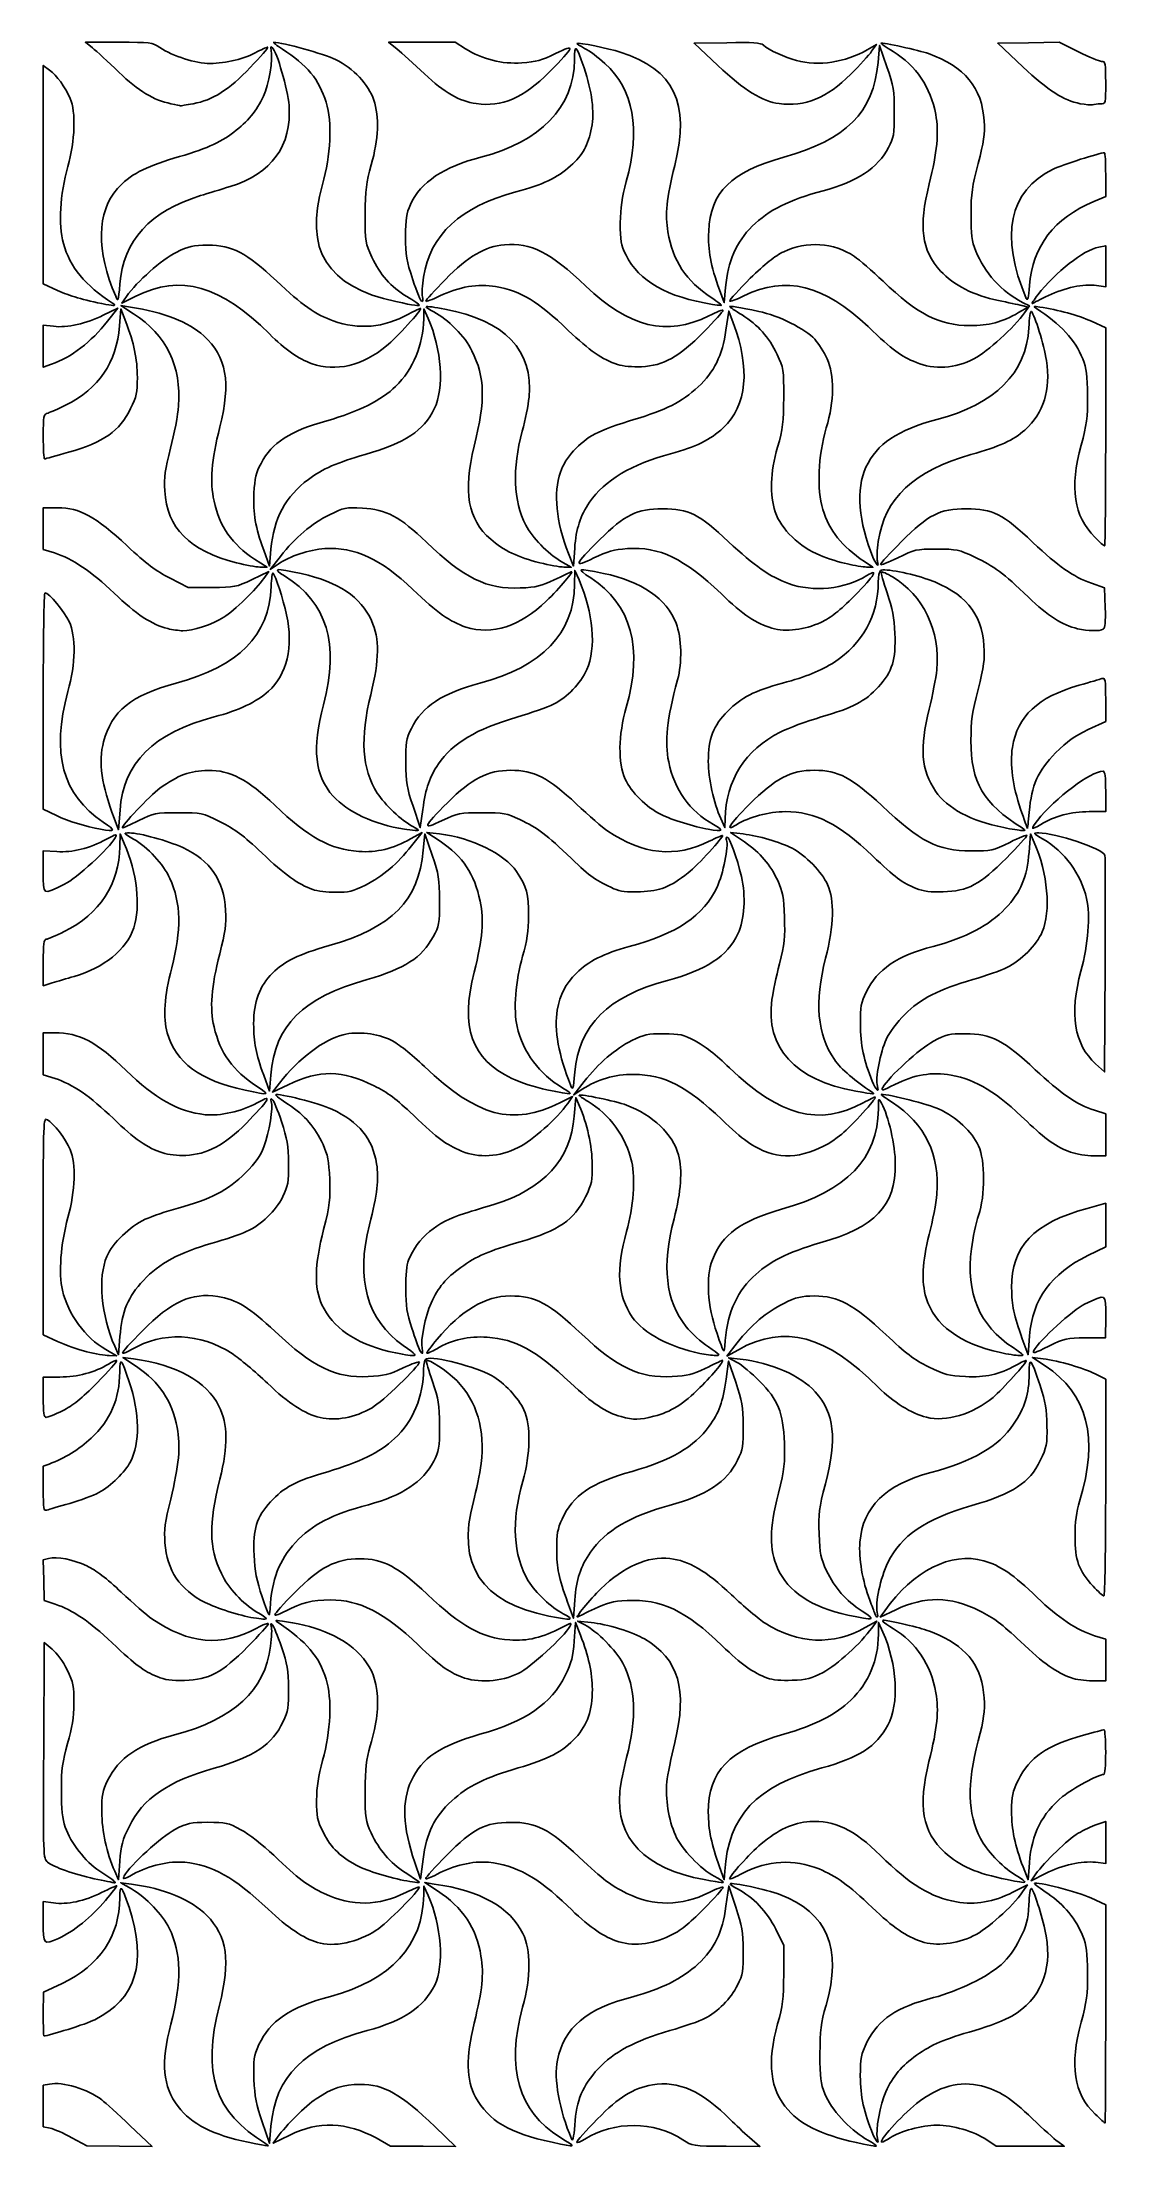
# Model space of a CAD drawing. Extents: x 0 to 132, y 1 to 263.
import ezdxf

# ---------------------------------------------------------------- set-up
doc = ezdxf.new("R2010")
doc.units = 0
doc.layers.get('0').update_dxf_attribs({"linetype": 'CONTINUOUS'})

msp = doc.modelspace()

# ---------------------------------------------------------------- linework, layer by layer
at = {"color": 7}
for points in [[(6.131263, 262.545126), (5.251066, 263.260417), (9.378082, 263.260417)], [(44.058988, 262.40327), (43.006515, 263.260417), (47.158653, 263.260417), (51.310789, 263.260417), (52.576749, 262.455671)], [(84.017051, 260.35), (81.031638, 263.128125), (85.135789, 263.201181)], [(102.604099, 262.323793), (103.740487, 262.978684), (103.150474, 262.127363)], [(103.944407, 260.746875), (104.128234, 262.863542), (105.046931, 260.217708)], [(121.963736, 260.213388), (118.852921, 263.128125), (122.677327, 263.201433), (126.501734, 263.27474), (128.894427, 262.076954)], [(1.785937, 232.365793), (0, 233.176254), (0, 246.771048), (0, 260.365842), (0.79067, 259.781274)], [(132.291667, 246.772646), (132.291667, 244.043207), (130.816075, 243.43161)], [(131.434673, 237.755163), (132.291667, 237.926562), (132.291667, 235.363737), (132.291667, 232.800909), (131.150717, 232.972007)], [(11.543278, 231.650297), (9.79035, 230.768348), (10.369084, 231.602404)], [(84.967964, 232.740181), (84.798958, 230.848958), (84.214359, 232.436458)], [(121.916402, 230.87702), (122.785931, 230.428533), (122.188465, 229.580411)], [(7.480381, 229.271068), (9.272224, 230.157838), (8.009548, 228.544041)], [(9.496935, 227.938542), (9.667549, 230.055208), (10.279485, 228.467708)], [(11.250003, 229.449889), (9.667718, 230.477825), (10.853128, 230.296437)], [(47.379107, 228.81146), (47.397786, 230.055208), (47.920595, 228.876151)], [(85.010289, 227.409375), (85.354983, 229.790625), (85.906166, 228.335417)], [(121.44375, 229.603644), (122.634375, 230.294341), (121.840625, 230.486889)], [(130.505729, 228.532439), (132.291667, 227.727912), (132.291667, 214.141039)], [(0, 225.42427), (0, 228.045902), (1.267415, 227.895796)], [(1.028252, 223.165429), (0, 222.80264), (0, 225.42427)], [(1.389062, 199.682081), (0, 200.121636), (0, 202.719152), (0, 205.316667), (1.816533, 205.316667)], [(28.354599, 200.157292), (28.178117, 198.040625), (27.455133, 200.025), (27.45514, 200.025)], [(29.23213, 198.28519), (28.262046, 197.626872), (29.543002, 199.259269)], [(66.172837, 200.289583), (66.005289, 198.040625), (65.392353, 199.628125)], [(26.008504, 196.380203), (28.072215, 197.365612), (27.474825, 196.512495)], [(26.300916, 198.919825), (27.863289, 197.908333), (26.962375, 197.922912)], [(64.426042, 198.672289), (65.748958, 197.913289), (64.822917, 197.929958)], [(66.164524, 195.753392), (66.183203, 197.511458), (66.711822, 196.320833)], [(102.25673, 198.613972), (103.310338, 197.908333), (102.521314, 197.9349)], [(15.792706, 196.544729), (18.060619, 195.394792), (21.002704, 195.394792)], [(130.526211, 195.913274), (132.159375, 195.322579), (132.236033, 192.867256)], [(1.653645, 166.98704), (0, 167.772863), (0, 181.253098)], [(132.291667, 181.445204), (132.291667, 178.704748), (130.108854, 177.685941)], [(47.258412, 167.745833), (46.945211, 165.496875), (46.048523, 168.142708), (46.04853, 168.142708)], [(132.291667, 169.994792), (132.291667, 167.48125), (130.216421, 167.48125)], [(9.559234, 167.676483), (9.381759, 165.232292), (8.821115, 166.6875)], [(84.908956, 166.585244), (84.886652, 165.496878), (84.367801, 166.625865)], [(0, 160.001482), (0, 162.611538), (1.685792, 162.504194)], [(9.540549, 163.115625), (9.562377, 164.703125), (10.090993, 163.5125)], [(45.741503, 164.083585), (47.1653, 164.879144), (45.873794, 163.233576)], [(47.312987, 162.691363), (47.498251, 164.703125), (48.417737, 162.057292)], [(49.406553, 163.790799), (47.757292, 164.900777), (49.344792, 164.709507)], [(87.3125, 163.702958), (85.592708, 164.882555), (87.170771, 164.700572)], [(122.743574, 162.454167), (122.918286, 164.703125), (123.388297, 163.644792)], [(1.124479, 146.164662), (-0.000003, 145.817537), (0, 148.711894)], [(132.228209, 148.438264), (132.159375, 135.083817), (131.043016, 136.092443)], [(1.484463, 134.255245), (0, 134.722166), (0, 137.343375), (0, 139.964583), (1.407186, 139.964583)], [(28.342132, 134.672917), (28.172418, 132.688542), (27.450627, 134.672917)], [(67.112684, 132.923989), (66.060413, 132.22763), (67.359892, 133.882612)], [(30.4942, 133.493756), (28.536839, 132.564211), (29.414835, 133.684709)], [(64.314644, 131.222866), (65.907301, 132.013066), (65.306546, 131.160179)], [(66.113078, 129.572316), (66.301927, 131.894792), (66.7697, 130.836458)], [(130.902604, 130.301172), (132.291667, 129.849507), (132.291667, 127.23413), (132.291667, 124.61875), (130.770312, 124.627375)], [(129.976562, 118.095167), (132.291667, 118.732969), (132.291667, 116.009981), (132.291667, 113.286992), (130.070447, 112.211861)], [(1.77747, 101.534169), (0, 102.365948), (0, 115.882907)], [(122.810947, 102.238527), (122.628406, 99.880208), (121.912671, 101.864583)], [(132.290132, 104.594393), (132.288545, 101.996875), (129.801379, 101.987403)], [(7.805208, 100.511883), (9.128124, 99.752883), (8.202083, 99.769869)], [(9.548092, 102.129167), (9.37338, 99.880208), (8.903372, 100.938542)], [(86.550164, 100.497965), (85.126367, 99.704189), (86.417872, 101.349757)], [(0, 94.588542), (0, 97.102083), (2.075246, 97.102083)], [(11.598319, 98.404603), (9.921874, 99.543981), (11.244791, 99.363178)], [(85.033247, 96.8375), (85.346447, 99.086458), (86.243136, 96.440625)], [(86.386458, 98.921446), (85.328125, 99.497258), (86.783333, 99.325163)], [(124.751042, 98.49989), (123.163542, 99.543375), (124.486458, 99.366647)], [(130.984445, 97.491005), (132.291667, 96.828586), (132.291667, 83.339292)], [(0, 83.200176), (0, 86.00268), (0.727604, 86.271362)], [(1.490098, 68.824033), (0.132291, 69.283088), (0.056655, 71.808081), (-0.018984, 74.333071), (0.670729, 74.506177)], [(66.182327, 69.320833), (66.011959, 67.071875), (65.294031, 69.05625)], [(66.123881, 64.227258), (66.286377, 66.542708), (66.899314, 64.955208)], [(67.445829, 66.240962), (66.542708, 66.708636), (68.206265, 66.545267)], [(102.358463, 65.913003), (103.782294, 66.716563), (103.160256, 65.835885)], [(103.99994, 65.076943), (104.01862, 66.542708), (104.552769, 65.352083)], [(106.15087, 68.128399), (104.219452, 67.217711), (104.774638, 67.997398)], [(0.060602, 50.606452), (0.132291, 64.038943), (1.112535, 63.230887)], [(130.902604, 64.901241), (132.291667, 64.461686), (132.291667, 61.864171), (132.291667, 59.266656), (130.638021, 59.278271)], [(131.175858, 41.387019), (132.291667, 41.780693), (132.291667, 39.159064), (132.291667, 36.537432), (131.024252, 36.687538)], [(9.541417, 36.843576), (9.37338, 34.528125), (8.903372, 35.586458)], [(47.286685, 37.074763), (46.954853, 34.594318), (46.254839, 36.677888)], [(11.004571, 33.368253), (9.657291, 34.155732), (10.980208, 33.977223)], [(49.085421, 33.129056), (47.503136, 34.156991), (48.688546, 33.987153)], [(84.864705, 35.586458), (84.79895, 34.528125), (84.215581, 36.115625), (84.215589, 36.115625)], [(122.794731, 36.644792), (122.624117, 34.528125), (122.012181, 36.115625)], [(124.800902, 35.302902), (122.99868, 34.400696), (123.605769, 35.258161), (123.605769, 35.258166)], [(0, 29.261287), (0, 31.799657), (1.25677, 31.631782)], [(47.379107, 32.646009), (47.397786, 33.734375), (47.931935, 32.54375)], [(85.010382, 31.220833), (85.347614, 33.734375), (86.243721, 31.088542)], [(120.736087, 32.966425), (122.541969, 33.872075), (121.94291, 33.009475)], [(130.438194, 32.2614), (132.291667, 31.407079), (132.291667, 17.820206)], [(92.198201, 22.767049), (92.207302, 26.351807), (91.210913, 28.368704)], [(0.008736, 17.793229), (0.017467, 20.505208), (2.36561, 21.623126)], [(0.859895, 3.593031), (0, 3.763052), (0, 6.346365), (0, 8.929677), (0.793149, 9.088321)], [(10.833917, 3.902594), (13.545714, 1.322906), (9.484836, 1.35545), (5.423958, 1.387967), (3.571874, 2.405475)], [(28.35906, 3.836448), (28.178117, 1.719781), (27.260854, 4.365614), (27.260862, 4.365614)], [(30.698501, 2.744301), (28.631026, 1.716791), (29.163701, 2.464848)], [(48.792778, 3.770302), (51.349193, 1.322906), (47.304285, 1.343279), (43.259375, 1.363652), (41.445916, 2.371423), (41.445916, 2.371212)], [(87.945063, 2.434474), (89.239085, 1.322906), (85.034647, 1.343544)], [(126.338542, 1.917716), (127.132292, 1.339681), (122.898958, 1.351852), (118.665625, 1.364022), (117.475, 2.146289), (117.475, 2.146342)]]:
    msp.add_lwpolyline(points, dxfattribs=at)
for points in [[(15.886985, 255.611938)], [(53.916916, 255.620852)], [(91.624018, 255.615414)], [(129.129869, 255.612367)], [(46.016317, 233.690004)], [(9.018219, 231.642708)], [(43.920833, 230.970476)], [(122.40768, 231.378125)], [(123.829831, 231.80112)], [(7.805208, 230.62156)], [(83.34375, 230.628203)], [(33.469792, 223.239949)], [(71.513181, 223.147168)], [(108.715297, 223.385851)], [(0, 214.162378)], [(130.941752, 201.639498)], [(24.082539, 198.455542)], [(61.8387, 198.45251)], [(100.12449, 198.314538)], [(103.315288, 199.150544)], [(15.509277, 190.265129)], [(52.62799, 190.456632)], [(90.733391, 190.31693)], [(128.784858, 190.258084)], [(7.143749, 165.287013)], [(44.979167, 165.283256)], [(82.814583, 165.283256)], [(119.591667, 165.494433)], [(122.540107, 165.374582)], [(123.790308, 166.379115)], [(0, 160.001482)], [(33.560856, 157.795828)], [(71.040625, 157.892149)], [(108.700324, 157.921415)], [(103.224052, 133.945312)], [(25.135416, 132.810668)], [(62.70625, 132.854933)], [(65.645707, 133.482292)], [(101.166136, 132.682279)], [(14.892348, 124.98904)], [(52.094463, 125.225239)], [(90.243845, 125.03744)], [(127.926042, 125.095571)], [(83.894414, 102.526042)], [(5.415491, 100.244622)], [(43.029526, 100.297716)], [(46.870054, 100.475521)], [(81.774424, 100.035881)], [(119.194792, 100.14005)], [(123.364778, 100.406015)], [(0, 94.588542)], [(34.470295, 92.066965)], [(71.947974, 92.1722)], [(109.965527, 92.089523)], [(0, 83.200176)], [(130.714287, 71.060291)], [(26.193749, 67.122836)], [(62.970833, 67.334016)], [(100.201622, 67.466787)], [(103.534218, 67.667187)], [(14.178766, 59.809502)], [(52.079491, 59.760998)], [(90.181689, 59.619764)], [(128.017106, 59.635403)], [(6.349999, 34.650251)], [(45.640625, 34.320231)], [(82.299522, 34.535544)], [(120.023684, 34.542026)], [(0, 29.261287)], [(34.13125, 26.706282)], [(71.305208, 26.918986)], [(109.348598, 26.826213)], [(0.008733, 17.793229)], [(130.987885, 5.334307)], [(103.315288, 2.829708)], [(25.532291, 1.848898)], [(63.367708, 1.832123)], [(65.787289, 2.248948)], [(79.639583, 2.146395)], [(102.129177, 1.619874)]]:
    msp.add_lwpolyline(points, close=True, dxfattribs=at)
for points in [[(9.394131, 259.553544), (8.083661, 260.805504), (6.615371, 262.151717), (6.131263, 262.545126)], [(9.378082, 263.260417), (13.361418, 263.260417), (13.540673, 263.236874), (14.527021, 262.584137)], [(14.527021, 262.584137), (16.139765, 261.516874), (18.974831, 260.626469), (20.780348, 260.620164)], [(27.968639, 262.632056), (28.027442, 262.573252), (27.039766, 261.4367), (25.7738, 260.106386)], [(26.695389, 262.087099), (27.336872, 262.44563), (27.909832, 262.690861), (27.968639, 262.632056)], [(27.422909, 256.543146), (28.078618, 257.954764), (28.629303, 261.242165), (28.381941, 262.268236)], [(28.381941, 262.268236), (28.281392, 262.68532), (28.323704, 262.784331), (28.523277, 262.598958)], [(28.523277, 262.598958), (29.108127, 262.055719), (30.445758, 257.412233), (30.602346, 255.381607)], [(29.794142, 262.394545), (29.050853, 262.864201), (28.561771, 263.250075), (28.707292, 263.252044)], [(28.707292, 263.252044), (29.741246, 263.26603), (34.996326, 261.805291), (36.402518, 261.113025)], [(35.222651, 255.802988), (34.386904, 258.554503), (32.776202, 260.510295), (29.794142, 262.394545)], [(47.463146, 259.329176), (46.169718, 260.548497), (44.637846, 261.93184), (44.058988, 262.40327)], [(52.576749, 262.455671), (54.657083, 261.133242), (57.106913, 260.517881), (59.608672, 260.689356)], [(63.785374, 261.852775), (66.331383, 263.118102), (66.214927, 262.775923), (63.000358, 259.546235)], [(66.153879, 261.069258), (66.163166, 263.141705), (66.349338, 262.987672), (67.333913, 260.0929)], [(67.408166, 262.497574), (66.831199, 262.79192), (66.400442, 263.072197), (66.450922, 263.120411)], [(66.450922, 263.120411), (66.601382, 263.264112), (70.408223, 262.492633), (71.834375, 262.029424)], [(69.933757, 260.612906), (69.121647, 261.355127), (67.985132, 262.203228), (67.408166, 262.497574)], [(85.135789, 263.201181), (88.369389, 263.25874), (89.33016, 263.195127), (89.665281, 262.901279)], [(89.665281, 262.901279), (90.356441, 262.295243), (92.373892, 261.353801), (93.794792, 260.974246)], [(93.794792, 260.974246), (96.523598, 260.245318), (99.893194, 260.761526), (102.604099, 262.323793)], [(105.811331, 262.104767), (104.945892, 262.638946), (104.269892, 263.108087), (104.309108, 263.147303)], [(104.309108, 263.147303), (104.435153, 263.273346), (109.103321, 262.247398), (110.224686, 261.847206)], [(0.79067, 259.781274), (1.713719, 259.098834), (2.695688, 257.742683), (3.348368, 256.248958)], [(15.886985, 255.611938), (13.786723, 256.023643), (11.872848, 257.185495), (9.394131, 259.553544)], [(25.7738, 260.106386), (23.157468, 257.35707), (21.089577, 256.047512), (18.670677, 255.608106)], [(20.780348, 260.620164), (22.72198, 260.613383), (25.124817, 261.209289), (26.695389, 262.087099)], [(36.402518, 261.113025), (38.5879, 260.037165), (40.522906, 257.981412), (41.164793, 256.053574)], [(63.000358, 259.546235), (59.771084, 256.301772), (57.102841, 255.148697), (53.916916, 255.620852)], [(54.504167, 248.951173), (61.893839, 250.824296), (66.127688, 255.228365), (66.153879, 261.069258)], [(59.608672, 260.689356), (61.374033, 260.810356), (62.088117, 261.009264), (63.785374, 261.852775)], [(67.333913, 260.0929), (68.331609, 257.159553), (68.656684, 254.573393), (68.272906, 252.622687)], [(72.597365, 245.930208), (74.392139, 252.491816), (73.512185, 257.342423), (69.933757, 260.612906)], [(71.834375, 262.029424), (78.608835, 259.829101), (80.551681, 255.791211), (78.628867, 247.908183)], [(91.624018, 255.615415), (89.552407, 255.880097), (87.342181, 257.255744), (84.017051, 260.35)], [(92.196391, 248.945717), (99.984586, 251.115171), (103.406435, 254.552498), (103.944407, 260.746875)], [(103.150474, 262.127363), (102.825968, 261.659136), (101.659748, 260.383073), (100.558875, 259.291667)], [(105.046931, 260.217708), (105.88883, 257.793048), (105.965625, 257.317526), (105.965625, 254.529167)], [(111.128516, 254.264583), (110.507169, 257.653851), (108.696196, 260.324127), (105.811331, 262.104767)], [(110.224686, 261.847206), (114.69402, 260.252193), (116.918856, 257.565189), (117.155542, 253.476602)], [(129.129869, 255.612367), (127.010393, 256.026749), (125.172854, 257.206543), (121.963736, 260.213388)], [(128.894427, 262.076954), (130.210409, 261.418171), (131.513146, 260.879167), (131.789395, 260.879167)], [(131.789395, 260.879167), (132.249217, 260.879167), (132.291667, 260.655553), (132.291667, 258.233334)], [(53.916916, 255.620852), (51.760004, 255.940507), (49.961612, 256.97386), (47.463146, 259.329176)], [(100.558875, 259.291667), (97.535278, 256.294064), (94.876027, 255.199915), (91.624018, 255.615414)], [(132.291667, 258.233334), (132.291667, 255.611364), (132.285899, 255.587501), (131.651849, 255.587501)], [(3.348368, 256.248958), (4.082803, 254.568122), (3.962799, 251.035124), (3.060779, 247.782291)], [(17.083177, 255.351906), (17.07352, 255.36785), (16.535238, 255.484864), (15.886985, 255.611938)], [(18.670677, 255.608106), (17.807207, 255.451252), (17.092832, 255.335962), (17.083177, 255.351906)], [(30.602346, 255.381607), (30.986603, 250.398687), (28.421682, 246.874985), (23.254866, 245.287596)], [(23.730635, 252.060399), (25.414007, 253.327242), (26.595268, 254.761399), (27.422909, 256.543146)], [(34.769385, 245.533333), (35.815431, 249.167057), (35.995951, 253.257066), (35.222651, 255.802988)], [(41.164793, 256.053574), (41.854244, 253.982894), (41.742275, 251.170506), (40.844642, 248.012116)], [(105.965625, 254.529167), (105.965625, 251.741898), (105.906266, 251.373989), (105.258574, 250.146753)], [(130.659661, 255.484833), (130.465856, 255.428367), (129.777453, 255.48576), (129.129869, 255.612367)], [(131.651849, 255.587501), (131.299947, 255.587501), (130.853463, 255.5413), (130.659661, 255.484833)], [(16.271874, 248.809107), (20.177259, 249.94821), (21.951862, 250.721762), (23.730635, 252.060399)], [(68.272906, 252.622687), (67.834169, 250.392625), (67.213864, 249.268556), (65.642167, 247.855467)], [(110.322659, 245.631366), (111.306388, 249.554036), (111.537731, 252.032442), (111.128516, 254.264583)], [(117.155542, 253.476602), (117.255721, 251.746053), (117.136492, 250.901387), (116.403168, 248.146038)], [(105.258574, 250.146753), (103.92101, 247.612362), (101.300378, 245.88375), (97.102083, 244.766594)], [(125.745018, 247.451419), (126.875916, 248.005166), (131.547727, 249.502083), (132.145045, 249.502083)], [(132.145045, 249.502083), (132.225688, 249.502083), (132.291667, 248.273837), (132.291667, 246.772646)], [(3.060779, 247.782291), (2.078738, 244.240899), (1.870106, 240.597806), (2.513266, 238.221784)], [(9.245039, 245.049283), (10.717725, 246.712313), (12.676669, 247.760479), (16.271874, 248.809107)], [(40.844642, 248.012116), (40.200718, 245.746423), (40.101356, 244.928569), (40.093466, 241.829166)], [(45.735229, 243.076351), (46.983237, 245.836336), (49.884798, 247.780262), (54.504167, 248.951173)], [(65.642167, 247.855467), (63.981521, 246.362402), (62.200785, 245.513971), (58.863233, 244.625645)], [(78.628867, 247.908183), (77.606372, 243.716225), (77.417094, 241.880038), (77.776581, 239.640191)], [(82.863407, 239.706282), (83.099201, 244.638089), (85.592166, 247.106066), (92.196391, 248.945717)], [(116.403168, 248.146038), (115.663943, 245.368558), (115.530196, 244.410304), (115.521489, 241.829166)], [(122.40768, 231.378125), (119.088249, 239.156806), (120.252019, 244.76176), (125.745018, 247.451419)], [(9.018219, 231.642708), (6.574702, 237.300796), (6.656337, 242.125994), (9.245039, 245.049283)], [(19.579166, 244.163281), (13.335761, 242.263154), (9.940049, 238.544592), (9.535231, 233.164409)], [(23.254866, 245.287596), (22.179115, 244.957094), (20.525052, 244.451155), (19.579166, 244.163281)], [(43.920833, 230.970476), (35.337737, 232.806817), (32.435348, 237.425439), (34.769385, 245.533333)], [(58.863233, 244.625645), (51.9342, 242.781412), (48.172434, 239.3194), (47.35303, 234.032631)], [(71.854018, 240.770833), (71.868623, 242.641244), (72.058832, 243.961356), (72.597365, 245.930208)], [(97.102083, 244.766594), (92.855349, 243.636548), (90.335732, 242.375219), (88.287106, 240.353786)], [(111.736833, 234.777629), (109.349857, 237.38936), (108.97576, 240.260542), (110.322659, 245.631366)], [(40.093466, 241.829166), (40.084655, 238.36522), (40.109473, 238.20434), (40.914693, 236.504856)], [(45.111458, 239.047816), (45.111458, 241.264323), (45.21331, 241.922122), (45.735229, 243.076351)], [(115.521489, 241.829166), (115.512837, 239.267076), (115.606486, 238.54655), (116.114303, 237.267628)], [(130.816075, 243.43161), (125.887745, 241.388929), (123.182912, 237.857689), (122.799419, 232.965625)], [(46.016317, 233.690004), (45.22684, 236.05335), (45.111458, 236.736551), (45.111458, 239.047816)], [(72.567395, 236.764642), (71.916047, 238.090985), (71.836563, 238.537342), (71.854018, 240.770833)], [(77.776581, 239.640191), (78.346932, 236.08652), (80.060133, 233.498218), (83.186334, 231.467147)], [(84.214359, 232.436458), (83.090057, 235.489533), (82.749438, 237.322492), (82.863407, 239.706282)], [(88.287106, 240.353786), (86.299432, 238.392496), (85.260008, 236.008217), (84.967964, 232.740181)], [(92.195647, 237.176807), (95.088723, 238.55976), (98.38994, 238.340016), (101.003304, 236.59053)], [(2.513266, 238.221784), (3.308902, 235.282457), (5.235397, 232.94427), (8.629615, 230.798373)], [(10.369084, 231.602404), (11.669305, 233.476247), (14.736272, 236.20018), (16.552735, 237.094421)], [(16.552735, 237.094421), (18.168826, 237.890021), (18.620652, 237.992708), (20.505208, 237.992708)], [(20.505208, 237.992708), (23.551734, 237.992708), (25.291187, 237.086399), (29.036357, 233.547708)], [(40.914693, 236.504856), (41.94601, 234.328197), (43.271376, 232.838733), (45.280239, 231.598793)], [(50.072396, 233.72713), (52.908327, 236.608916), (54.993389, 237.835001), (57.434639, 238.056364)], [(57.434639, 238.056364), (60.702788, 238.35271), (63.118235, 237.121226), (67.56649, 232.890774)], [(83.34375, 230.628203), (77.701166, 231.515854), (74.152704, 233.536474), (72.567395, 236.764642)], [(88.040104, 233.873395), (89.844293, 235.656903), (91.093523, 236.649966), (92.195647, 237.176807)], [(101.003304, 236.59053), (101.621005, 236.177016), (103.223367, 234.786681), (104.564106, 233.500896)], [(116.114303, 237.267628), (117.171925, 234.604044), (119.357373, 232.196928), (121.916402, 230.87702)], [(123.829831, 231.80112), (126.068331, 234.676894), (129.507866, 237.369802), (131.434673, 237.755163)], [(28.157699, 226.95803), (22.126286, 233.002704), (17.069688, 234.430795), (11.543278, 231.650297)], [(29.036357, 233.547708), (32.225406, 230.53448), (33.902433, 229.355526), (36.096609, 228.584334)], [(47.145837, 230.98125), (47.022274, 230.98125), (46.513991, 232.200188), (46.016317, 233.690004)], [(47.35303, 234.032631), (47.195888, 233.018759), (47.135531, 231.91743), (47.218907, 231.585236)], [(47.625, 231.028542), (47.625, 231.144932), (48.726328, 232.359298), (50.072396, 233.72713)], [(85.460417, 231.068314), (85.460417, 231.20854), (86.621276, 232.470828), (88.040104, 233.873395)], [(102.705945, 227.854558), (97.20493, 233.073017), (92.432717, 234.258797), (87.246354, 231.695898)], [(104.564106, 233.500896), (108.834351, 229.405675), (111.588442, 227.998372), (115.358333, 227.985196)], [(118.932013, 231.107411), (115.909852, 231.718993), (113.329125, 233.035409), (111.736833, 234.777629)], [(7.805208, 230.62156), (4.904999, 231.213985), (3.297779, 231.679716), (1.785937, 232.365793)], [(8.629615, 230.798373), (9.15675, 230.465103), (8.871076, 230.403837), (7.805208, 230.62156)], [(9.535231, 233.164409), (9.37016, 230.97054), (9.343011, 230.890638), (9.018219, 231.642708)], [(46.83125, 230.546767), (46.83125, 230.38694), (46.258715, 230.470292), (43.920833, 230.970476)], [(45.280239, 231.598793), (46.133295, 231.072256), (46.83125, 230.598845), (46.83125, 230.546767)], [(47.218907, 231.585236), (47.302282, 231.253043), (47.2694, 230.98125), (47.145837, 230.98125)], [(49.397997, 231.677903), (48.422848, 231.204363), (47.625, 230.912149), (47.625, 231.028542)], [(56.330271, 232.838043), (54.181939, 233.22761), (51.751757, 232.820924), (49.397997, 231.677903)], [(65.380873, 227.388796), (61.514538, 231.07954), (59.569411, 232.250676), (56.330271, 232.838043)], [(67.56649, 232.890774), (72.992361, 227.730574), (77.632497, 226.614794), (82.880729, 229.208269)], [(83.186334, 231.467147), (84.045639, 230.908863), (84.581421, 230.468297), (84.376959, 230.488114)], [(87.246354, 231.695898), (86.264089, 231.210501), (85.460417, 230.928087), (85.460417, 231.068314)], [(121.840625, 230.486889), (121.404063, 230.592789), (120.095187, 230.872025), (118.932013, 231.107411)], [(122.799419, 232.965625), (122.680571, 231.44951), (122.569425, 230.999096), (122.40768, 231.378125)], [(123.175752, 230.754661), (123.036949, 230.689735), (123.331282, 231.16064), (123.829831, 231.80112)], [(125.157701, 231.719295), (124.206434, 231.253673), (123.314558, 230.819587), (123.175752, 230.754661)], [(131.150717, 232.972007), (129.558264, 233.210809), (127.196136, 232.717057), (125.157701, 231.719295)], [(8.009548, 228.544041), (5.97617, 225.945224), (3.500024, 224.03752), (1.028252, 223.165429)], [(1.267415, 227.895796), (2.995834, 227.69109), (5.333338, 228.208507), (7.480381, 229.271068)], [(10.279485, 228.467708), (11.296771, 225.828627), (11.713649, 223.817093), (11.717438, 221.529233)], [(10.853128, 230.296437), (14.956144, 229.668604), (18.125757, 228.4252), (19.979915, 226.716098)], [(16.841898, 217.984753), (17.213926, 222.942401), (15.334088, 226.796658), (11.250003, 229.449889)], [(36.096609, 228.584334), (39.328619, 227.448375), (42.354074, 227.711661), (45.471596, 229.400185)], [(46.997086, 230.109858), (47.155865, 229.951079), (43.992615, 226.493615), (42.730208, 225.446114)], [(43.88186, 220.409556), (46.06272, 222.556287), (47.330894, 225.602988), (47.379107, 228.81146)], [(45.471596, 229.400185), (46.269029, 229.83209), (46.955498, 230.151445), (46.997086, 230.109858)], [(48.622749, 229.689231), (48.045783, 229.983575), (47.626013, 230.276696), (47.689926, 230.340609)], [(47.689926, 230.340609), (47.753839, 230.404522), (48.788804, 230.270405), (49.989851, 230.042569)], [(47.920595, 228.876151), (49.618405, 225.047178), (49.952725, 220.186366), (48.694507, 217.623977)], [(53.3834, 224.84176), (52.495334, 226.654918), (50.411653, 228.776599), (48.622749, 229.689231)], [(49.989851, 230.042569), (57.508354, 228.616335), (61.052961, 224.913447), (60.486568, 219.077133)], [(84.666667, 229.877408), (84.666667, 229.760037), (83.565339, 228.544869), (82.219271, 227.177036)], [(82.880729, 229.208269), (83.862995, 229.693666), (84.666667, 229.99478), (84.666667, 229.877408)], [(84.376959, 230.488114), (84.172496, 230.507932), (83.707552, 230.570971), (83.34375, 230.628203)], [(85.906166, 228.335417), (88.064583, 222.636842), (87.630489, 218.036455), (84.673342, 215.27039)], [(85.460417, 230.350785), (85.460417, 230.459833), (86.599432, 230.273191), (89.108195, 229.753046)], [(87.011428, 229.305363), (86.158372, 229.831911), (85.460417, 230.302345), (85.460417, 230.350785)], [(91.376974, 224.3993), (90.345657, 226.575959), (89.02029, 228.065423), (87.011428, 229.305363)], [(89.108195, 229.753046), (91.564841, 229.243705), (94.946737, 227.560047), (96.059977, 226.292137)], [(115.358333, 227.985196), (117.785385, 227.976703), (119.362082, 228.396043), (121.44375, 229.603644)], [(122.188465, 229.580411), (120.92537, 227.787417), (117.580294, 224.744023), (115.894207, 223.853817)], [(122.716824, 227.708997), (122.781817, 228.947281), (122.926131, 229.862687), (123.037523, 229.743233)], [(123.037523, 229.743233), (123.490434, 229.25754), (124.600245, 225.631957), (124.904598, 223.643785)], [(123.661868, 230.109231), (123.233672, 230.382998), (123.293865, 230.408493), (124.089583, 230.290383)], [(129.434606, 223.8375), (128.49279, 226.192905), (126.641537, 228.204183), (123.661868, 230.109231)], [(124.089583, 230.290383), (126.397613, 229.947798), (128.863796, 229.272097), (130.505729, 228.532439)], [(2.778124, 218.071607), (6.945288, 220.149949), (9.127442, 223.354559), (9.496935, 227.938542)], [(19.979915, 226.716098), (22.841579, 224.078308), (23.390158, 220.984448), (21.992391, 215.366211)], [(33.469792, 223.239949), (31.747746, 223.859053), (30.097021, 225.014443), (28.157699, 226.95803)], [(42.730208, 225.446114), (39.78924, 223.005806), (36.380126, 222.193631), (33.469792, 223.239949)], [(71.513181, 223.147168), (69.612018, 223.768343), (68.020023, 224.869502), (65.380873, 227.388796)], [(82.219271, 227.177036), (79.155216, 224.063438), (77.254814, 223.00638), (74.480208, 222.872348)], [(81.542885, 220.355933), (83.545598, 222.209529), (84.554748, 224.262363), (85.010289, 227.409375)], [(96.059977, 226.292137), (96.530946, 225.755732), (97.221389, 224.656579), (97.594293, 223.849573)], [(108.715297, 223.385851), (106.693316, 224.239693), (105.875317, 224.847975), (102.705945, 227.854558)], [(111.257292, 216.283196), (118.537548, 218.199232), (122.420914, 222.071165), (122.716824, 227.708997)], [(53.665607, 212.995973), (55.08593, 218.798682), (55.021647, 221.496964), (53.3834, 224.84176)], [(74.480208, 222.872348), (73.37828, 222.819116), (72.176537, 222.930429), (71.513181, 223.147168)], [(92.198201, 219.074989), (92.207011, 222.538936), (92.182193, 222.699815), (91.376974, 224.3993)], [(97.594293, 223.849573), (98.536572, 221.810379), (98.504322, 218.618723), (97.507285, 215.238542)], [(115.894207, 223.853817), (113.563606, 222.623327), (110.927899, 222.451517), (108.715297, 223.385851)], [(124.904598, 223.643785), (125.466427, 219.973684), (124.581663, 217.123245), (122.217749, 214.98759)], [(130.02959, 219.207292), (130.018716, 221.840107), (129.917108, 222.630791), (129.434606, 223.8375)], [(11.717438, 221.529233), (11.720613, 219.616078), (11.619722, 219.147448), (10.882169, 217.649266)], [(35.321875, 216.139675), (39.213716, 217.246417), (42.162958, 218.717553), (43.88186, 220.409556)], [(73.554167, 216.296875), (77.514749, 217.456189), (79.499375, 218.464574), (81.542885, 220.355933)], [(0.595312, 217.101264), (0.922734, 217.199488), (1.905, 217.636143), (2.778124, 218.071607)], [(10.882169, 217.649266), (9.503457, 214.848707), (7.564077, 213.485632), (3.14549, 212.211613)], [(15.853838, 212.726214), (16.314054, 214.509451), (16.758681, 216.875791), (16.841898, 217.984753)], [(48.694507, 217.623977), (47.336467, 214.858304), (45.101478, 213.383918), (40.084367, 211.944013)], [(60.486568, 219.077133), (60.394657, 218.130067), (60.016422, 216.224104), (59.646042, 214.841656)], [(91.436362, 212.857281), (92.092243, 215.162641), (92.190276, 215.962754), (92.198201, 219.074989)], [(129.249935, 213.121875), (129.931271, 215.623188), (130.040864, 216.478588), (130.02959, 219.207292)], [(0, 214.162378), (0, 216.795604), (0.027405, 216.930896), (0.595312, 217.101264)], [(21.992391, 215.366211), (20.920765, 211.05889), (20.731427, 208.658219), (21.265329, 206.147673)], [(27.11622, 210.820939), (28.574526, 213.497454), (30.563077, 214.786393), (35.321875, 216.139675)], [(68.708961, 214.510371), (69.554812, 214.960499), (71.735156, 215.764427), (73.554167, 216.296875)], [(84.673342, 215.27039), (83.027091, 213.730515), (81.262844, 212.860496), (78.110667, 212.034078)], [(97.507285, 215.238542), (96.482339, 211.763758), (96.301986, 207.626458), (97.06583, 205.11167)], [(102.422373, 210.34375), (103.808001, 213.265702), (106.391734, 215.002666), (111.257292, 216.283196)], [(122.217749, 214.98759), (120.814439, 213.719783), (119.077288, 212.926263), (115.515988, 211.926268)], [(0.168928, 211.402083), (0.076017, 211.402083), (0, 212.644217), (0, 214.162378)], [(15.135997, 207.429769), (15.037389, 209.13316), (15.159968, 210.037661), (15.853838, 212.726214)], [(55.715609, 201.384858), (52.844099, 203.912462), (52.256656, 207.239717), (53.665607, 212.995973)], [(59.646042, 214.841656), (58.380696, 210.118732), (58.525802, 206.208082), (60.079393, 203.162792)], [(64.391233, 209.740563), (64.998812, 211.529935), (66.755957, 213.471059), (68.708961, 214.510371)], [(91.14582, 204.787489), (90.425789, 206.946347), (90.523023, 209.646964), (91.436362, 212.857281)], [(130.941752, 201.639498), (128.29794, 204.28331), (127.78699, 207.751135), (129.249935, 213.121875)], [(132.291667, 214.141039), (132.291667, 206.668259), (132.232135, 200.554167), (132.159375, 200.554167)], [(3.14549, 212.211613), (1.601292, 211.766372), (0.261839, 211.402083), (0.168928, 211.402083)], [(26.242248, 207.142408), (26.332738, 209.024167), (26.483903, 209.660413), (27.11622, 210.820939)], [(40.084367, 211.944013), (36.606615, 210.945905), (34.793148, 210.151313), (33.016547, 208.847169)], [(65.392353, 199.628125), (63.852975, 203.615092), (63.504964, 207.13042), (64.391233, 209.740563)], [(78.110667, 212.034078), (73.392496, 210.7971), (69.832328, 208.670258), (68.036247, 206.015624)], [(103.315288, 199.150544), (101.53165, 203.41939), (101.187078, 207.738819), (102.422373, 210.34375)], [(115.515988, 211.926268), (108.436016, 209.93825), (104.722806, 206.456444), (103.979337, 201.108572)], [(24.082539, 198.455531), (18.15457, 200.00741), (15.40607, 202.764419), (15.135997, 207.429769)], [(27.45514, 200.025), (26.403683, 202.910927), (26.119073, 204.581061), (26.242248, 207.142408)], [(33.016547, 208.847169), (30.191549, 206.773431), (28.669721, 203.936738), (28.354599, 200.157292)], [(1.816533, 205.316667), (4.54081, 205.316667), (6.541396, 204.216569), (10.442283, 200.573471)], [(21.265329, 206.147673), (21.930981, 203.017607), (23.541061, 200.706572), (26.300916, 198.919825)], [(35.639695, 204.440118), (37.457557, 205.341037), (37.645803, 205.379087), (39.740737, 205.269076)], [(39.740737, 205.269076), (42.680033, 205.114726), (44.445568, 204.174847), (47.707293, 201.028096)], [(68.036247, 206.015624), (66.86495, 204.284432), (66.353328, 202.712272), (66.172837, 200.289583)], [(69.299392, 201.349689), (72.423099, 204.446336), (73.929446, 205.184375), (77.126042, 205.184375)], [(77.126042, 205.184375), (80.351738, 205.184375), (81.689578, 204.516778), (85.337417, 201.086821)], [(96.684907, 199.396146), (94.218252, 200.377205), (91.846974, 202.685235), (91.14582, 204.787489)], [(97.06583, 205.11167), (97.878659, 202.435608), (99.406948, 200.522575), (102.25673, 198.613972)], [(106.825521, 201.061923), (110.239686, 204.486349), (111.617292, 205.184375), (114.961458, 205.184375)], [(114.961458, 205.184375), (118.210153, 205.184375), (119.488114, 204.537675), (123.234386, 200.997944)], [(29.543002, 199.259269), (31.373654, 201.592177), (33.445215, 203.352548), (35.639695, 204.440118)], [(60.079393, 203.162792), (60.858231, 201.636146), (62.854224, 199.574094), (64.426042, 198.672289)], [(8.81943, 194.673289), (5.990534, 197.396891), (3.672395, 198.959544), (1.389062, 199.682081)], [(10.442283, 200.573471), (12.843401, 198.331029), (14.026115, 197.440473), (15.792706, 196.544729)], [(35.078294, 200.222424), (33.04427, 200.080219), (30.763612, 199.324481), (29.23213, 198.28519)], [(46.010708, 195.148875), (42.024789, 198.953768), (38.739546, 200.478395), (35.078294, 200.222424)], [(47.707293, 201.028096), (52.360806, 196.53862), (55.257848, 195.124718), (59.398958, 195.321984)], [(61.8387, 198.452515), (59.182101, 199.105483), (57.258643, 200.026625), (55.715609, 201.384858)], [(68.556603, 199.058117), (65.949203, 197.792041), (66.062154, 198.140497), (69.299392, 201.349689)], [(72.732239, 200.218186), (71.035669, 200.101901), (70.265629, 199.88797), (68.556603, 199.058117)], [(84.396524, 194.619306), (79.812229, 199.00618), (76.71807, 200.491381), (72.732239, 200.218186)], [(85.337417, 201.086821), (88.544667, 198.071131), (90.495591, 196.708879), (92.81065, 195.868557)], [(100.12449, 198.314527), (99.2402, 198.508715), (97.692387, 198.995445), (96.684907, 199.396146)], [(103.979337, 201.108572), (103.829538, 200.031048), (103.776709, 198.92972), (103.861941, 198.661176)], [(104.245833, 198.242129), (104.245833, 198.369925), (105.406693, 199.638833), (106.825521, 201.061923)], [(111.235027, 200.157292), (108.647164, 200.157292), (108.501955, 200.125002), (106.406381, 199.083533)], [(115.982631, 199.164382), (114.004778, 200.108754), (113.772699, 200.157292), (111.235027, 200.157292)], [(123.234386, 200.997944), (126.447127, 197.962332), (128.156504, 196.770366), (130.526211, 195.913274)], [(132.159375, 200.554167), (132.086615, 200.554167), (131.538684, 201.042566), (130.941752, 201.639498)], [(26.962375, 197.922912), (26.466871, 197.930929), (25.170944, 198.170607), (24.082539, 198.455542)], [(28.380918, 195.516762), (28.414903, 196.524695), (28.517302, 197.266774), (28.608472, 197.165828)], [(30.044554, 196.823915), (28.492222, 197.796473), (28.820602, 197.841209), (32.134503, 197.108635)], [(28.608472, 197.165828), (28.941998, 196.796541), (29.848577, 194.017405), (30.299231, 191.982783)], [(34.892602, 180.794446), (36.90325, 188.404177), (35.364859, 193.490675), (30.044554, 196.823915)], [(32.134503, 197.108635), (36.749852, 196.088362), (39.544165, 194.218761), (40.870299, 191.263741)], [(64.822917, 197.929958), (64.313594, 197.939139), (62.970696, 198.174277), (61.8387, 198.45251)], [(65.736748, 197.339223), (66.197954, 197.558517), (64.31234, 195.335475), (62.637429, 193.685287)], [(63.632292, 196.327321), (64.650937, 196.817869), (65.597942, 197.273225), (65.736748, 197.339223)], [(68.176936, 196.578831), (66.322755, 197.790356), (66.422207, 197.825479), (69.757663, 197.137126)], [(69.757663, 197.137126), (74.467342, 196.165168), (77.673811, 193.968653), (78.807926, 190.937459)], [(92.81065, 195.868557), (95.841735, 194.768332), (99.816679, 195.175521), (102.552788, 196.866531)], [(102.521314, 197.9349), (102.087352, 197.949505), (101.008781, 198.120349), (100.12449, 198.314538)], [(102.552788, 196.866531), (104.11237, 197.830406), (103.551794, 196.918199), (100.995911, 194.333077)], [(103.861941, 198.661176), (104.140114, 197.784736), (103.734092, 198.14821), (103.315288, 199.150544)], [(103.98125, 196.053657), (103.98125, 196.765511), (104.105054, 197.424453), (104.256372, 197.517972)], [(106.406381, 199.083533), (105.218079, 198.492967), (104.245833, 198.114335), (104.245833, 198.242129)], [(104.256372, 197.517972), (104.683192, 197.781762), (108.144471, 197.122407), (110.190592, 196.387535)], [(104.358885, 197.315831), (104.288688, 197.245637), (104.612464, 196.070313), (105.078382, 194.703999)], [(105.737202, 196.710506), (105.049323, 197.113631), (104.429081, 197.386027), (104.358885, 197.315831)], [(111.26293, 185.137774), (111.722773, 189.956739), (109.570684, 194.463937), (105.737202, 196.710506)], [(122.665908, 194.174155), (119.480251, 197.22047), (118.462838, 197.980147), (115.982631, 199.164382)], [(0, 181.253098), (0, 188.667229), (0.094273, 194.733333), (0.209494, 194.733333)], [(0.209494, 194.733333), (0.687575, 194.733333), (2.663687, 192.389204), (3.2206, 191.161458)], [(15.509277, 190.265129), (13.583941, 190.717122), (11.507218, 192.085545), (8.81943, 194.673289)], [(16.536458, 183.467044), (24.311533, 185.52596), (28.17663, 189.458036), (28.380918, 195.516762)], [(21.002704, 195.394792), (23.853057, 195.394792), (24.009138, 195.425518), (26.008504, 196.380203)], [(27.474825, 196.512495), (26.525477, 195.156746), (23.788864, 192.508042), (22.489583, 191.687389)], [(52.62799, 190.456632), (50.652558, 191.109965), (49.055287, 192.242572), (46.010708, 195.148875)], [(54.362451, 183.466782), (62.105664, 185.525222), (66.099997, 189.683543), (66.164524, 195.753392)], [(59.398958, 195.321984), (61.424193, 195.418456), (62.057108, 195.568763), (63.632292, 196.327321)], [(66.711822, 196.320833), (68.487851, 192.320611), (68.882829, 187.778467), (67.681552, 185.169186)], [(72.592594, 180.445836), (74.723898, 187.822557), (73.231163, 193.2764), (68.176936, 196.578831)], [(90.733391, 190.316929), (88.800223, 190.863241), (87.152723, 191.981802), (84.396524, 194.619306)], [(100.995911, 194.333077), (99.129834, 192.445653), (98.126582, 191.655467), (96.820035, 191.04406)], [(98.508534, 186.095854), (101.986519, 188.331054), (103.98125, 191.960537), (103.98125, 196.053657)], [(105.078382, 194.703999), (105.729775, 192.793781), (105.952298, 191.629646), (106.04146, 189.665647)], [(110.190592, 196.387535), (114.703722, 194.766623), (116.860854, 192.205285), (117.139754, 188.136218)], [(128.784858, 190.258084), (126.902697, 190.701676), (125.072013, 191.873299), (122.665908, 194.174155)], [(22.489583, 191.687389), (21.079229, 190.796582), (18.546611, 189.960107), (17.372782, 189.997411)], [(30.299231, 191.982783), (31.174375, 188.031641), (30.348441, 184.541954), (28.04578, 182.461636)], [(62.637429, 193.685287), (59.47855, 190.573038), (55.832261, 189.396886), (52.62799, 190.456632)], [(132.236033, 192.867256), (132.291775, 191.08185), (132.219576, 190.35286), (131.971449, 190.195433)], [(3.2206, 191.161458), (4.097604, 189.228061), (4.043026, 185.957766), (3.074884, 182.430208)], [(17.372782, 189.997411), (16.912804, 190.012042), (16.074225, 190.132502), (15.509277, 190.265129)], [(40.870299, 191.263741), (41.893559, 188.983609), (41.866386, 186.452304), (40.771281, 182.039974)], [(78.807926, 190.937459), (79.493245, 189.105781), (79.568154, 186.030981), (78.979935, 183.876934)], [(96.820035, 191.04406), (94.784979, 190.091743), (92.497301, 189.818449), (90.733391, 190.31693)], [(106.04146, 189.665647), (106.190325, 186.386486), (105.741457, 184.935696), (103.982615, 183.011241)], [(131.971449, 190.195433), (131.542936, 189.923568), (130.082372, 189.952283), (128.784858, 190.258084)], [(117.139754, 188.136218), (117.25601, 186.44009), (117.141342, 185.600766), (116.396738, 182.69304)], [(67.681552, 185.169186), (66.852797, 183.369058), (65.301558, 181.755632), (63.542585, 180.864293)], [(78.979935, 183.876934), (77.648586, 179.001552), (77.345969, 176.196924), (77.878141, 173.6656)], [(92.05722, 183.476823), (95.011714, 184.276638), (96.820268, 185.010854), (98.508534, 186.095854)], [(110.314793, 180.247925), (110.742307, 181.952649), (111.168966, 184.153082), (111.26293, 185.137774)], [(128.990183, 183.214539), (130.296677, 183.591118), (131.573984, 183.963675), (131.828646, 184.042444)], [(131.828646, 184.042444), (132.249034, 184.172474), (132.291667, 183.93333), (132.291667, 181.445204)], [(3.074884, 182.430208), (0.973235, 174.772566), (2.380927, 169.557531), (7.466237, 166.161694)], [(7.510504, 176.176009), (8.480824, 179.963546), (11.004494, 182.002128), (16.536458, 183.467044)], [(28.04578, 182.461636), (26.573668, 181.131673), (24.368781, 180.090389), (21.298958, 179.275375)], [(40.771281, 182.039974), (39.435596, 176.658326), (39.695123, 172.781479), (41.590942, 169.795695)], [(45.846942, 177.842476), (47.188432, 180.574188), (49.685567, 182.223492), (54.362451, 183.466782)], [(85.239646, 179.992134), (86.94121, 181.705652), (88.54758, 182.526723), (92.05722, 183.476823)], [(103.982615, 183.011241), (102.330157, 181.20319), (100.878481, 180.438055), (96.874965, 179.265008)], [(116.396738, 182.69304), (115.662054, 179.82442), (115.515977, 178.773323), (115.51448, 176.344792)], [(120.681284, 175.48584), (121.310339, 179.391908), (123.816843, 181.723387), (128.990183, 183.214539)], [(21.298958, 179.275375), (13.711224, 177.260893), (9.988063, 173.582396), (9.559234, 167.676483)], [(36.117713, 169.386901), (33.796346, 171.968819), (33.439248, 175.293912), (34.892602, 180.794446)], [(58.969487, 179.246464), (53.919234, 177.766136), (50.989611, 176.017327), (49.198194, 173.413595)], [(63.542585, 180.864293), (62.828466, 180.50242), (60.770574, 179.774398), (58.969487, 179.246464)], [(72.459125, 171.525737), (71.549776, 173.539941), (71.601796, 177.016553), (72.592594, 180.445836)], [(82.814583, 173.710899), (82.814583, 176.584644), (83.42439, 178.164122), (85.239646, 179.992134)], [(96.874965, 179.265008), (95.076563, 178.738067), (92.765978, 177.884341), (91.740336, 177.367838)], [(111.108831, 170.018292), (109.309942, 172.632889), (109.096072, 175.388209), (110.314793, 180.247925)], [(8.821115, 166.6875), (7.256144, 170.749537), (6.858267, 173.630079), (7.510504, 176.176009)], [(45.131649, 173.566667), (45.113287, 176.091289), (45.17857, 176.481454), (45.846942, 177.842476)], [(91.740336, 177.367838), (87.433946, 175.199172), (85.006934, 171.368397), (84.908956, 166.585244)], [(115.51448, 176.344792), (115.511278, 171.135908), (117.047478, 168.502539), (121.872248, 165.446289)], [(130.108854, 177.685941), (128.413955, 176.894863), (127.508328, 176.246692), (126.057287, 174.786171)], [(46.04853, 168.142708), (45.264361, 170.456532), (45.149307, 171.137151), (45.131649, 173.566667)], [(49.198194, 173.413595), (48.117395, 171.842705), (47.631067, 170.421729), (47.258412, 167.745833)], [(77.878141, 173.6656), (78.606928, 170.199053), (80.477741, 167.583435), (83.44612, 165.880899)], [(84.367801, 166.625865), (83.514332, 168.482984), (82.814583, 171.67488), (82.814583, 173.710899)], [(121.702711, 167.808976), (120.701432, 170.68002), (120.342173, 173.380154), (120.681284, 175.48584)], [(126.057287, 174.786171), (123.847204, 172.561652), (123.064873, 170.805652), (122.767646, 167.402312)], [(9.877586, 165.45297), (9.66721, 165.663346), (13.223181, 169.44571), (14.517414, 170.388195)], [(14.517414, 170.388195), (16.756991, 172.019095), (18.277242, 172.583094), (20.518368, 172.614492)], [(20.518368, 172.614492), (23.247762, 172.652732), (25.507023, 171.475577), (28.839583, 168.27885)], [(50.362694, 168.633889), (53.312168, 171.576378), (55.384544, 172.634878), (58.187656, 172.630611)], [(58.187656, 172.630611), (61.114953, 172.626166), (62.874914, 171.725259), (66.407046, 168.423241)], [(76.942924, 167.110135), (75.056939, 168.065834), (73.19201, 169.902399), (72.459125, 171.525737)], [(87.907813, 168.367334), (91.125196, 171.606718), (93.083589, 172.633661), (96.04375, 172.633661)], [(96.04375, 172.633661), (98.940202, 172.633661), (100.732095, 171.691038), (104.410505, 168.232331)], [(123.790308, 166.379115), (126.028527, 169.205098), (130.430532, 172.507159), (131.960938, 172.508124)], [(131.960938, 172.508124), (132.202327, 172.508278), (132.291667, 171.829346), (132.291667, 169.994792)], [(28.839583, 168.27885), (33.028662, 164.260511), (35.73748, 162.771206), (39.311628, 162.521326)], [(44.979167, 165.283256), (41.187338, 165.920661), (37.840809, 167.470402), (36.117713, 169.386901)], [(41.590942, 169.795695), (42.500309, 168.363506), (44.629721, 166.357311), (46.021625, 165.621393)], [(49.672399, 166.368328), (47.11777, 165.148477), (47.226408, 165.505029), (50.362694, 168.633889)], [(66.407046, 168.423241), (67.925289, 167.00391), (69.680675, 165.489557), (70.307904, 165.058011)], [(86.320312, 165.849662), (84.815542, 164.925277), (85.38305, 165.825294), (87.907813, 168.367334)], [(104.410505, 168.232331), (109.214232, 163.715523), (111.367321, 162.623423), (115.51289, 162.600934)], [(119.591667, 165.494436), (115.538311, 166.306881), (112.575099, 167.887147), (111.108831, 170.018292)], [(122.540107, 165.374582), (122.519205, 165.45284), (122.142366, 166.548319), (121.702711, 167.808976)], [(7.143749, 165.287013), (5.331031, 165.602028), (3.14135, 166.280071), (1.653645, 166.98704)], [(7.466237, 166.161694), (9.06496, 165.094105), (9.016116, 164.961628), (7.143749, 165.287013)], [(11.893848, 166.37445), (10.814068, 165.838471), (9.906751, 165.423805), (9.877586, 165.45297)], [(16.804219, 167.348958), (13.93989, 167.348958), (13.801926, 167.321579), (11.893848, 166.37445)], [(22.031282, 166.219209), (19.759181, 167.34508), (19.741234, 167.348958), (16.804219, 167.348958)], [(27.227974, 162.332961), (24.902154, 164.530987), (23.84929, 165.31835), (22.031282, 166.219209)], [(46.302083, 165.147728), (45.938281, 165.161116), (45.342969, 165.222103), (44.979167, 165.283256)], [(46.021625, 165.621393), (46.868707, 165.17353), (46.896943, 165.125839), (46.302083, 165.147728)], [(54.636458, 167.348958), (51.825192, 167.348958), (51.656078, 167.315549), (49.672399, 166.368328)], [(59.358522, 166.490933), (57.657045, 167.29678), (57.369885, 167.348958), (54.636458, 167.348958)], [(65.774504, 161.636199), (62.653037, 164.621043), (61.55939, 165.448565), (59.358522, 166.490933)], [(82.814583, 165.283256), (81.146547, 165.563653), (78.162674, 166.492039), (76.942924, 167.110135)], [(83.44612, 165.880899), (84.81827, 165.093891), (84.685957, 164.968679), (82.814583, 165.283256)], [(92.412153, 167.48125), (90.360661, 167.48125), (87.906175, 166.823861), (86.320312, 165.849662)], [(103.271455, 161.966862), (99.092663, 165.970768), (96.118119, 167.48125), (92.412153, 167.48125)], [(121.840625, 165.14042), (121.549583, 165.145527), (120.537552, 165.304843), (119.591667, 165.494433)], [(121.872248, 165.446289), (122.352977, 165.14177), (122.351908, 165.131433), (121.840625, 165.14042)], [(122.767646, 167.402312), (122.66341, 166.2088), (122.561017, 165.296321), (122.540107, 165.374582)], [(124.230043, 165.898798), (122.981125, 165.126924), (122.883237, 165.233845), (123.790308, 166.379115)], [(130.216421, 167.48125), (128.032753, 167.48125), (125.862072, 166.907448), (124.230043, 165.898798)], [(1.685792, 162.504194), (3.635964, 162.380017), (5.769784, 162.908507), (7.865284, 164.034687)], [(2.607421, 152.549161), (7.029775, 154.761573), (9.476959, 158.491216), (9.540549, 163.115625)], [(8.945059, 164.211368), (8.293203, 162.993337), (4.081314, 159.133781), (2.645833, 158.439085)], [(7.865284, 164.034687), (9.160179, 164.730599), (9.228962, 164.741855), (8.945059, 164.211368)], [(11.244791, 164.071451), (9.954773, 164.811575), (9.942208, 164.830514), (10.739448, 164.832935)], [(10.090993, 163.5125), (11.664047, 159.969451), (12.151087, 155.635277), (11.271945, 153.003186)], [(10.739448, 164.832935), (11.988588, 164.836718), (15.551568, 163.85441), (17.362852, 163.006855)], [(15.763144, 159.176574), (14.959078, 160.932889), (12.981929, 163.074794), (11.244791, 164.071451)], [(17.362852, 163.006855), (20.830272, 161.384342), (22.505384, 158.933369), (22.701578, 155.195402)], [(35.583625, 150.802393), (43.463263, 153.071388), (46.732219, 156.384826), (47.312987, 162.691363)], [(39.311628, 162.521326), (41.507243, 162.367823), (43.566106, 162.868062), (45.741503, 164.083585)], [(45.873794, 163.233576), (44.10877, 160.984668), (42.279152, 159.430842), (40.114971, 158.342819)], [(49.344792, 164.709507), (53.310507, 164.231698), (57.455536, 162.20775), (58.924373, 160.031957)], [(54.401797, 156.317479), (53.681011, 159.761841), (52.281153, 161.85615), (49.406553, 163.790799)], [(70.307904, 165.058011), (74.557909, 162.133931), (78.805897, 161.705425), (82.922541, 163.785542)], [(84.56462, 164.496491), (84.737223, 164.323887), (81.520321, 160.834753), (80.289239, 159.859303)], [(82.922541, 163.785542), (83.782284, 164.219964), (84.52122, 164.53989), (84.56462, 164.496491)], [(83.903661, 158.088542), (84.649471, 159.680436), (85.369321, 163.207938), (85.094506, 163.924088)], [(85.094506, 163.924088), (85.01385, 164.134279), (85.04723, 164.30625), (85.168684, 164.30625)], [(85.168684, 164.30625), (85.459861, 164.30625), (86.387056, 161.73277), (86.932217, 159.411458)], [(87.170771, 164.700572), (88.998303, 164.489815), (91.751073, 163.684995), (93.246213, 162.924307)], [(91.489858, 158.809873), (90.505111, 160.932908), (89.309797, 162.333019), (87.3125, 163.702958)], [(93.246213, 162.924307), (94.88333, 162.091381), (96.978004, 159.942546), (97.650128, 158.406515)], [(115.51289, 162.600934), (118.113575, 162.586831), (118.235579, 162.613581), (120.341536, 163.660217)], [(122.502083, 164.520195), (122.502083, 164.402614), (121.341224, 163.132849), (119.922396, 161.698493)], [(120.341536, 163.660217), (121.529837, 164.250783), (122.502083, 164.637773), (122.502083, 164.520195)], [(124.486458, 164.062788), (123.218763, 164.798407), (123.196673, 164.830477), (123.957292, 164.83108)], [(123.388297, 163.644792), (125.073217, 159.85081), (125.503749, 155.051159), (124.387274, 152.507979)], [(123.957292, 164.83108), (126.04668, 164.832668), (131.879388, 162.883432), (132.186738, 162.080781)], [(129.912991, 156.666414), (129.190684, 159.773048), (127.197676, 162.489523), (124.486458, 164.062788)], [(2.645833, 158.439085), (-0.142375, 157.089742), (0, 157.005666), (0, 160.001482)], [(33.560856, 157.795828), (31.714496, 158.455363), (30.129276, 159.591081), (27.227974, 162.332961)], [(48.417737, 162.057292), (49.259043, 159.636412), (49.337542, 159.152762), (49.341005, 156.36875)], [(58.924373, 160.031957), (60.220675, 158.111743), (60.459239, 157.240142), (60.433963, 154.516667)], [(71.040625, 157.892149), (68.89991, 158.836162), (68.131036, 159.382809), (65.774504, 161.636199)], [(108.700324, 157.921415), (106.974717, 158.614443), (106.055091, 159.299722), (103.271455, 161.966862)], [(119.922396, 161.698493), (116.657935, 158.398305), (115.145624, 157.590231), (112.051042, 157.492589)], [(119.785061, 155.408717), (121.747584, 157.506659), (122.498064, 159.293867), (122.743574, 162.454167)], [(132.186738, 162.080781), (132.247407, 161.922341), (132.266071, 155.783209), (132.228209, 148.438264)], [(15.995729, 148.034375), (17.235958, 152.747906), (17.165716, 156.112953), (15.763144, 159.176574)], [(36.410805, 157.438696), (35.375331, 157.445072), (34.092854, 157.605794), (33.560856, 157.795828)], [(40.114971, 158.342819), (38.53471, 157.548358), (38.044157, 157.428621), (36.410805, 157.438696)], [(74.347917, 157.511163), (72.632374, 157.445776), (71.84794, 157.536139), (71.040625, 157.892149)], [(72.959574, 150.676673), (78.869045, 152.258152), (82.242462, 154.542794), (83.903661, 158.088542)], [(80.289239, 159.859303), (78.02463, 158.064936), (76.86634, 157.607153), (74.347917, 157.511163)], [(86.932217, 159.411458), (87.508456, 156.957832), (87.327936, 154.048944), (86.488445, 152.260498)], [(92.293705, 154.348061), (92.207876, 156.849807), (92.086488, 157.523582), (91.489858, 158.809873)], [(97.650128, 158.406515), (98.553307, 156.342456), (98.477287, 153.446144), (97.409315, 149.231638)], [(112.051042, 157.492589), (110.47598, 157.44289), (109.618611, 157.552618), (108.700324, 157.921415)], [(22.701578, 155.195402), (22.796044, 153.395587), (22.676865, 152.501761), (21.981247, 149.793505)], [(49.341005, 156.36875), (49.344577, 153.486578), (49.303358, 153.251236), (48.559469, 151.908192)], [(53.657799, 147.518406), (54.729795, 151.751001), (54.910405, 153.887024), (54.401797, 156.317479)], [(110.801833, 150.708095), (114.82863, 151.761349), (117.854031, 153.344441), (119.785061, 155.408717)], [(129.217134, 147.6375), (130.114244, 150.935177), (130.395882, 154.589509), (129.912991, 156.666414)], [(0.361325, 151.60625), (0.560056, 151.60625), (1.570799, 152.03056), (2.607421, 152.549161)], [(11.271945, 153.003186), (10.376217, 150.321431), (7.575949, 148.049271), (3.836458, 146.969975)], [(60.433963, 154.516667), (60.416474, 152.632579), (60.231184, 151.373671), (59.69404, 149.489583)], [(86.488445, 152.260498), (85.191888, 149.498328), (82.540025, 147.749247), (77.72218, 146.478569)], [(91.677752, 148.537583), (92.295493, 151.004712), (92.3808, 151.809439), (92.293705, 154.348061)], [(124.387274, 152.507979), (123.667517, 150.868473), (121.774717, 148.960941), (119.980197, 148.066599)], [(0, 148.711894), (0, 150.981706), (0.077967, 151.60625), (0.361325, 151.60625)], [(21.981247, 149.793505), (20.913066, 145.634673), (20.711072, 143.053078), (21.268692, 140.686547)], [(28.552532, 147.375647), (30.040046, 148.863161), (31.759697, 149.701269), (35.583625, 150.802393)], [(48.559469, 151.908192), (47.101932, 149.276702), (45.039992, 147.942744), (40.348958, 146.596465)], [(59.69404, 149.489583), (58.819203, 146.420993), (58.527971, 142.748773), (58.999657, 140.733862)], [(66.406149, 147.388892), (67.882889, 148.87172), (69.789754, 149.828374), (72.959574, 150.676673)], [(102.465312, 145.029108), (103.851355, 147.851511), (106.32626, 149.53746), (110.801833, 150.708095)], [(3.836458, 146.969975), (2.963333, 146.717975), (1.742942, 146.355583), (1.124479, 146.164662)], [(15.437019, 139.934535), (14.885974, 141.830065), (15.071695, 144.522566), (15.995729, 148.034375)], [(26.200219, 141.079138), (26.191593, 143.801637), (26.91506, 145.738175), (28.552532, 147.375647)], [(58.334386, 134.272486), (53.294156, 136.69142), (51.909168, 140.614247), (53.657799, 147.518406)], [(64.008579, 142.752479), (64.384179, 144.784281), (65.001928, 145.978885), (66.406149, 147.388892)], [(90.729684, 144.075981), (90.856745, 144.954802), (91.283375, 146.962524), (91.677752, 148.537583)], [(97.409315, 149.231638), (96.019562, 143.747294), (96.36896, 139.75303), (98.512905, 136.615546)], [(119.980197, 148.066599), (119.248005, 147.701693), (117.343005, 147.029226), (115.746863, 146.572227)], [(131.043016, 136.092443), (128.359273, 138.517193), (127.762516, 142.29049), (129.217134, 147.6375)], [(40.348958, 146.596465), (32.218053, 144.262978), (28.878699, 140.946785), (28.342132, 134.672917)], [(77.72218, 146.478569), (70.414764, 144.551281), (66.659988, 140.834041), (66.175038, 135.04686)], [(101.744121, 141.022917), (101.733644, 143.247539), (101.816548, 143.70803), (102.465312, 145.029108)], [(115.746863, 146.572227), (111.538385, 145.367274), (109.193417, 144.168349), (107.269539, 142.237971)], [(65.645707, 133.482292), (64.212467, 136.911919), (63.585344, 140.462987), (64.008579, 142.752479)], [(101.166136, 132.682279), (93.588679, 134.057541), (89.86842, 138.119027), (90.729684, 144.075981)], [(107.269539, 142.237971), (106.336259, 141.301539), (105.366907, 139.997098), (104.95639, 139.125203)], [(1.407186, 139.964583), (4.483443, 139.964583), (6.697273, 138.796236), (10.318749, 135.261519)], [(25.135416, 132.810668), (19.531983, 134.011027), (16.514736, 136.227315), (15.437019, 139.934535)], [(21.268692, 140.686547), (22.037304, 137.424546), (23.618711, 135.221239), (26.5655, 133.30673)], [(27.450627, 134.672917), (26.462339, 137.389952), (26.207778, 138.694149), (26.200219, 141.079138)], [(29.414835, 133.684709), (31.818739, 136.752565), (34.953615, 139.135612), (37.337886, 139.707588)], [(37.337886, 139.707588), (39.218137, 140.158655), (41.534003, 139.894278), (43.308791, 139.025953)], [(43.308791, 139.025953), (44.214301, 138.582929), (45.817457, 137.322401), (47.462268, 135.760161)], [(58.999657, 140.733862), (59.755728, 137.504125), (61.768424, 134.796699), (64.690625, 133.078527)], [(67.359892, 133.882612), (69.143301, 136.153903), (71.245039, 137.960952), (73.285665, 138.97751)], [(73.285665, 138.97751), (74.820936, 139.742323), (75.238666, 139.831588), (77.254415, 139.825595)], [(77.254415, 139.825595), (79.274638, 139.819589), (79.679551, 139.729644), (81.175339, 138.954621)], [(81.175339, 138.954621), (82.221173, 138.412733), (83.813094, 137.162394), (85.44302, 135.602662)], [(103.224052, 133.945312), (102.200144, 136.375323), (101.755998, 138.499405), (101.744121, 141.022917)], [(104.95639, 139.125203), (104.228569, 137.579399), (103.587637, 134.173352), (103.861941, 133.309093)], [(110.860417, 138.917976), (112.432698, 139.752903), (112.773444, 139.831284), (114.833085, 139.831765)], [(114.833085, 139.831765), (118.028315, 139.832559), (119.69737, 138.973462), (123.520457, 135.360442)], [(98.512905, 136.615546), (99.26216, 135.519073), (101.277155, 133.764115), (103.079865, 132.637956)], [(104.549128, 133.157751), (105.213999, 134.400073), (109.195291, 138.033741), (110.860417, 138.917976)], [(8.732213, 129.266715), (5.864328, 132.041175), (3.626365, 133.581534), (1.484463, 134.255245)], [(10.318749, 135.261519), (13.896877, 131.769112), (16.8031, 130.142927), (20.154669, 129.757805)], [(41.19032, 133.353175), (37.190378, 135.328438), (34.433809, 135.364667), (30.4942, 133.493756)], [(47.462268, 135.760161), (54.067146, 129.486858), (58.441791, 128.309039), (64.314644, 131.222866)], [(62.70625, 132.854933), (61.323802, 133.144067), (59.356464, 133.781964), (58.334386, 134.272486)], [(66.175038, 135.04686), (65.989263, 132.829909), (65.957532, 132.736122), (65.645707, 133.482292)], [(73.554167, 134.768365), (71.078127, 134.770482), (69.006773, 134.177439), (67.112684, 132.923989)], [(84.486038, 129.147626), (80.194893, 133.278438), (77.303471, 134.765095), (73.554167, 134.768365)], [(85.44302, 135.602662), (91.776095, 129.542318), (96.616546, 128.273903), (102.092429, 131.239768)], [(103.861941, 133.309093), (104.161357, 132.365718), (103.692653, 132.833195), (103.224052, 133.945312)], [(113.057723, 134.676851), (110.650928, 135.106968), (108.444869, 134.742402), (106.036861, 133.516603)], [(122.499488, 128.893078), (118.768746, 132.529408), (116.171551, 134.120379), (113.057723, 134.676851)], [(123.520457, 135.360442), (126.606403, 132.444061), (128.67744, 131.024699), (130.902604, 130.301172)], [(20.154669, 129.757805), (21.930682, 129.553727), (24.735858, 130.18343), (26.636427, 131.21282)], [(26.5655, 133.30673), (28.326366, 132.162709), (28.262919, 132.140701), (25.135416, 132.810668)], [(27.741557, 131.423751), (27.580884, 131.123529), (26.482286, 129.90431), (25.300233, 128.714376)], [(26.636427, 131.21282), (27.900588, 131.897517), (28.005863, 131.917612), (27.741557, 131.423751)], [(27.478522, 125.763324), (28.133963, 127.520663), (28.654304, 130.718806), (28.394808, 131.395047)], [(28.394808, 131.395047), (28.278995, 131.696849), (28.321275, 131.787019), (28.520784, 131.663715)], [(28.520784, 131.663715), (28.685945, 131.561639), (29.201695, 130.321717), (29.666893, 128.908334)], [(30.557089, 131.01012), (29.620438, 131.625933), (28.895908, 132.171601), (28.947023, 132.222716)], [(28.947023, 132.222716), (29.206656, 132.482349), (34.389303, 131.162454), (35.916664, 130.447714)], [(46.085112, 129.694141), (43.977229, 131.693753), (42.861082, 132.528112), (41.19032, 133.353175)], [(65.306546, 131.160179), (63.991572, 129.293321), (60.877971, 126.515712), (59.142611, 125.661396)], [(64.690625, 133.078527), (66.233942, 132.171101), (66.066249, 132.152205), (62.70625, 132.854933)], [(67.844998, 131.391702), (67.188353, 131.776523), (66.687478, 132.127755), (66.731941, 132.172221)], [(66.731941, 132.172221), (66.918475, 132.358754), (71.258491, 131.458473), (72.609512, 130.952991)], [(73.29201, 123.849471), (72.553145, 127.005707), (70.516075, 129.826345), (67.844998, 131.391702)], [(103.613987, 131.953373), (103.781598, 131.785762), (100.697543, 128.392386), (99.420344, 127.339119)], [(103.079865, 132.637956), (103.702601, 132.248929), (103.532059, 132.252879), (101.166136, 132.682279)], [(102.092429, 131.239768), (102.889862, 131.671674), (103.574564, 131.992799), (103.613987, 131.953373)], [(103.988703, 130.439583), (104.002038, 131.852562), (104.013415, 131.87458), (104.380853, 131.198326)], [(105.726167, 131.276603), (104.866861, 131.834887), (104.252847, 132.291667), (104.361689, 132.291667)], [(106.036861, 133.516603), (104.479796, 132.723977), (104.292847, 132.678884), (104.549128, 133.157751)], [(104.361689, 132.291667), (105.37679, 132.291667), (110.218096, 131.049972), (111.540065, 130.450564)], [(104.380853, 131.198326), (105.255073, 129.589345), (106.097917, 125.89546), (106.097917, 123.673037)], [(111.271561, 119.85625), (111.69832, 124.716995), (109.797585, 128.631429), (105.726167, 131.276603)], [(0, 115.882907), (0, 129.159553), (0.009075, 129.395003), (0.511204, 129.126282)], [(0.511204, 129.126282), (1.304335, 128.701811), (2.811578, 126.729948), (3.349931, 125.4125)], [(14.892348, 124.98904), (12.972436, 125.612401), (11.332291, 126.751337), (8.732213, 129.266715)], [(25.300233, 128.714376), (22.586711, 125.982772), (20.357893, 124.797084), (17.744638, 124.694942)], [(29.666893, 128.908334), (30.377826, 126.748344), (30.516428, 125.916613), (30.536041, 123.692708)], [(34.834557, 126.056887), (33.851657, 128.203828), (32.572505, 129.68506), (30.557089, 131.01012)], [(35.916664, 130.447714), (39.331868, 128.849549), (40.993354, 126.825018), (41.506942, 123.635939)], [(52.094463, 125.225239), (50.072303, 126.079425), (49.254283, 126.687752), (46.085112, 129.694141)], [(56.091667, 118.583138), (62.305287, 120.483852), (65.674478, 124.178404), (66.113078, 129.572316)], [(66.7697, 130.836458), (67.703732, 128.723218), (68.337906, 125.831441), (68.366487, 123.555252)], [(72.609512, 130.952991), (75.889064, 129.725952), (78.404635, 127.318378), (79.08966, 124.751042)], [(90.243845, 125.03744), (88.392246, 125.711014), (87.091364, 126.639643), (84.486038, 129.147626)], [(91.942708, 117.983521), (100.078651, 120.285261), (103.930461, 124.268193), (103.988703, 130.439583)], [(111.540065, 130.450564), (113.678332, 129.481027), (115.652465, 127.639323), (116.454354, 125.865932)], [(127.926042, 125.095585), (126.237339, 125.682211), (124.664406, 126.782946), (122.499488, 128.893078)], [(35.667117, 121.700856), (35.571671, 124.017397), (35.430775, 124.754574), (34.834557, 126.056887)], [(99.420344, 127.339119), (96.490875, 124.923277), (92.979047, 124.042429), (90.243845, 125.03744)], [(116.454354, 125.865932), (117.30705, 123.980183), (117.306947, 119.787554), (116.454137, 117.210417)], [(3.349931, 125.4125), (4.102062, 123.571894), (3.996279, 120.368224), (3.07037, 116.945833)], [(17.744638, 124.694942), (16.789098, 124.657596), (15.505567, 124.789938), (14.892348, 124.98904)], [(25.159612, 122.476559), (26.461447, 123.779383), (27.049362, 124.61268), (27.478522, 125.763324)], [(30.536041, 123.692708), (30.557049, 121.310979), (30.486204, 120.89788), (29.826355, 119.554225)], [(41.506942, 123.635939), (41.812012, 121.741629), (41.591553, 119.857359), (40.619627, 116.052013)], [(59.142611, 125.661396), (56.742984, 124.480063), (54.227124, 124.324375), (52.094463, 125.225239)], [(68.366487, 123.555252), (68.392125, 121.513645), (68.31321, 121.135378), (67.529461, 119.542994)], [(72.637766, 115.226042), (73.473813, 118.160924), (73.755258, 121.870597), (73.29201, 123.849471)], [(79.08966, 124.751042), (79.606759, 122.813067), (79.42703, 120.176494), (78.548193, 116.807798)], [(106.097917, 123.673037), (106.097917, 118.35787), (103.636948, 115.769644), (96.705208, 113.794625)], [(130.770312, 124.627375), (129.933568, 124.632138), (128.653646, 124.842812), (127.926042, 125.095571)], [(16.791617, 118.11753), (20.688561, 119.149302), (23.079334, 120.394696), (25.159612, 122.476559)], [(34.916031, 115.481732), (35.691614, 118.554336), (35.770013, 119.203475), (35.667117, 121.700856)], [(12.699999, 116.736437), (13.500364, 117.112124), (15.341592, 117.733617), (16.791617, 118.11753)], [(29.826355, 119.554225), (28.943617, 117.756707), (27.183379, 116.069031), (25.284686, 115.199779)], [(52.433119, 117.46167), (53.499435, 117.789137), (55.145781, 118.293798), (56.091667, 118.583138)], [(67.529461, 119.542994), (66.092279, 116.622999), (64.252552, 115.356248), (59.382337, 113.933266)], [(83.327769, 111.693084), (84.50992, 114.8315), (86.855734, 116.544363), (91.942708, 117.983521)], [(110.317418, 114.834911), (110.746373, 116.505241), (111.175736, 118.764844), (111.271561, 119.85625)], [(120.581862, 108.198862), (120.528945, 113.339734), (123.296209, 116.254752), (129.976562, 118.095167)], [(3.07037, 116.945833), (2.174435, 113.634232), (1.896467, 109.982172), (2.383155, 107.916919)], [(7.916904, 112.104432), (8.664709, 113.808558), (10.736254, 115.814663), (12.699999, 116.736437)], [(34.701663, 106.097917), (33.71365, 108.220224), (33.776396, 110.966896), (34.916031, 115.481732)], [(40.619627, 116.052013), (38.892205, 109.288691), (40.312991, 104.197983), (44.809288, 101.040356)], [(45.48986, 111.654167), (46.632511, 114.450527), (48.955807, 116.393783), (52.433119, 117.46167)], [(78.548193, 116.807798), (76.998581, 110.867939), (77.470108, 106.661217), (80.054617, 103.368287)], [(116.454137, 117.210417), (116.14113, 116.264531), (115.74376, 114.399769), (115.57109, 113.066499)], [(21.018489, 113.75427), (17.045297, 112.638618), (14.419127, 111.219107), (12.466431, 109.131669)], [(25.284686, 115.199779), (24.515444, 114.847611), (22.595654, 114.19713), (21.018489, 113.75427)], [(59.382337, 113.933266), (55.333892, 112.750388), (54.006517, 112.176491), (51.988651, 110.736573)], [(73.341722, 104.566929), (71.506945, 107.233683), (71.291275, 110.499287), (72.637766, 115.226042)], [(96.705208, 113.794625), (92.701623, 112.653908), (90.266583, 111.41343), (88.35041, 109.538455)], [(109.941159, 106.951365), (109.323643, 109.030762), (109.437043, 111.406773), (110.317418, 114.834911)], [(115.57109, 113.066499), (114.85653, 107.549016), (116.573459, 103.475221), (120.757167, 100.761379)], [(8.903372, 100.938542), (7.209461, 104.752759), (6.787372, 109.530422), (7.916904, 112.104432)], [(45.131292, 108.082292), (45.118327, 109.810926), (45.242633, 111.049144), (45.48986, 111.654167)], [(51.988651, 110.736573), (50.136086, 109.414609), (49.186788, 108.275387), (48.285469, 106.292507)], [(83.894414, 102.526042), (82.689554, 106.05031), (82.479896, 109.44212), (83.327769, 111.693084)], [(130.070447, 112.211861), (125.513992, 110.00641), (123.162116, 106.775327), (122.810947, 102.238527)], [(2.383155, 107.916919), (3.099964, 104.875161), (5.200644, 102.006209), (7.805208, 100.511883)], [(12.466431, 109.131669), (10.546844, 107.079624), (9.791956, 105.268289), (9.548092, 102.129167)], [(12.347479, 102.862618), (15.922701, 106.477231), (18.481217, 107.640842), (21.725916, 107.127924)], [(45.888391, 103.1875), (45.290981, 105.009847), (45.147362, 105.938357), (45.131292, 108.082292)], [(88.35041, 109.538455), (86.164015, 107.399066), (85.103547, 104.782684), (84.864713, 100.938542)], [(121.912671, 101.864583), (120.852673, 104.80344), (120.604661, 105.98391), (120.581862, 108.198862)], [(129.645833, 106.159935), (132.44249, 107.484788), (132.291892, 107.57395), (132.290132, 104.594393)], [(21.725916, 107.127924), (24.03829, 106.762389), (25.763217, 105.709651), (28.887155, 102.757362)], [(43.029526, 100.297716), (38.768999, 101.344436), (36.024823, 103.255704), (34.701663, 106.097917)], [(48.285469, 106.292507), (47.585641, 104.752899), (46.970379, 101.668985), (47.162519, 100.663875)], [(49.032951, 101.801597), (51.997681, 105.372847), (55.09265, 107.206825), (58.138782, 107.197414)], [(58.138782, 107.197414), (61.305421, 107.187624), (63.008775, 106.278191), (67.069047, 102.429448)], [(86.417872, 101.349757), (88.201841, 103.622803), (90.024201, 105.164207), (92.217184, 106.254984)], [(92.217184, 106.254984), (93.832061, 107.058214), (94.338219, 107.181938), (96.031267, 107.187288)], [(96.031267, 107.187288), (98.958942, 107.196549), (100.942648, 106.124899), (104.911025, 102.390236)], [(119.194792, 100.14005), (114.109648, 101.261386), (110.937503, 103.596305), (109.941159, 106.951365)], [(123.364834, 100.406025), (124.022332, 101.634597), (128.230111, 105.489267), (129.645833, 106.159935)], [(9.888786, 100.089687), (9.810252, 100.168221), (10.916665, 101.416038), (12.347479, 102.862618)], [(23.516124, 100.012307), (19.503625, 102.605708), (14.853758, 102.792059), (10.993053, 100.514187)], [(28.887155, 102.757362), (33.554871, 98.346125), (36.421766, 96.957118), (40.460284, 97.150203)], [(46.870054, 100.475521), (46.735638, 100.730182), (46.293889, 101.950573), (45.888391, 103.1875)], [(67.069047, 102.429448), (71.470224, 98.257558), (74.237818, 96.959679), (78.321244, 97.152664)], [(81.774424, 100.035881), (78.116935, 100.753331), (74.703739, 102.587303), (73.341722, 104.566929)], [(80.054617, 103.368287), (80.668699, 102.58588), (81.911664, 101.451222), (82.816758, 100.846824)], [(84.864713, 100.938542), (84.803263, 99.949505), (84.739731, 100.05345), (83.894414, 102.526042)], [(103.99754, 95.800135), (97.520374, 102.314981), (92.320629, 103.71505), (86.550164, 100.497965)], [(104.911025, 102.390236), (107.376703, 100.069772), (108.448824, 99.261787), (110.239702, 98.374375)], [(5.415491, 100.24463), (4.392189, 100.496399), (2.755079, 101.076691), (1.77747, 101.534169)], [(8.202083, 99.769869), (7.69276, 99.779209), (6.438794, 99.992855), (5.415491, 100.244622)], [(9.526576, 97.763542), (9.543616, 99.626825), (9.717315, 99.439608), (10.707055, 96.491221)], [(10.993053, 100.514187), (10.464239, 100.20218), (9.967317, 100.011153), (9.888786, 100.089687)], [(27.91733, 96.329309), (26.404075, 97.768473), (24.423531, 99.425821), (23.516124, 100.012307)], [(45.880557, 99.767072), (45.457552, 99.777603), (44.17459, 100.0164), (43.029526, 100.297716)], [(44.809288, 101.040356), (46.469281, 99.874589), (46.574276, 99.749795), (45.880557, 99.767072)], [(47.162519, 100.663875), (47.309085, 99.897163), (47.209263, 99.832874), (46.870054, 100.475521)], [(47.755408, 100.058482), (47.70446, 100.109427), (48.279354, 100.89383), (49.032951, 101.801597)], [(47.727801, 99.376336), (48.632777, 99.723609), (53.918019, 98.356947), (55.810108, 97.286408)], [(48.99329, 100.629818), (48.363404, 100.264635), (47.806356, 100.007534), (47.755408, 100.058482)], [(55.284751, 102.057189), (53.020129, 102.216281), (50.900079, 101.735295), (48.99329, 100.629818)], [(65.658122, 96.366814), (61.343929, 100.428261), (58.828244, 101.808256), (55.284751, 102.057189)], [(83.704628, 99.776907), (83.287865, 99.792861), (82.419272, 99.909389), (81.774424, 100.035881)], [(82.816758, 100.846824), (84.286987, 99.865042), (84.38162, 99.751007), (83.704628, 99.776907)], [(121.550917, 99.768951), (121.128174, 99.780513), (120.067917, 99.947513), (119.194792, 100.14005)], [(120.757167, 100.761379), (122.180583, 99.838055), (122.251179, 99.749787), (121.550917, 99.768951)], [(122.770717, 97.480834), (122.775639, 99.748385), (122.974164, 99.537676), (124.124765, 96.04375)], [(125.197002, 100.92572), (123.435385, 100.050224), (123.127656, 99.962938), (123.364778, 100.406015)], [(129.801379, 101.987403), (127.442312, 101.978434), (127.205166, 101.923747), (125.197002, 100.92572)], [(2.075246, 97.102083), (4.280299, 97.102083), (6.431012, 97.676761), (8.110458, 98.714716)], [(5.95754, 89.477183), (8.36463, 91.722186), (9.495345, 94.347408), (9.526576, 97.763542)], [(9.163835, 99.138944), (9.240927, 99.061852), (8.133336, 97.815704), (6.702522, 96.369727)], [(8.110458, 98.714716), (8.612721, 99.025133), (9.086741, 99.216035), (9.163835, 99.138944)], [(11.244791, 99.363178), (16.549832, 98.638138), (20.3773, 96.519275), (21.861398, 93.485888)], [(16.680846, 90.804402), (16.027026, 94.140711), (14.489776, 96.439456), (11.598319, 98.404603)], [(40.460284, 97.150203), (42.430681, 97.244408), (43.055109, 97.399385), (44.796694, 98.226462)], [(46.83125, 98.946944), (46.83125, 98.468834), (42.18301, 93.991597), (40.947972, 93.280103)], [(43.742779, 89.433379), (46.0282, 91.522124), (47.360417, 94.703548), (47.360417, 98.072541)], [(44.796694, 98.226462), (45.915702, 98.757875), (46.83125, 99.082093), (46.83125, 98.946944)], [(47.360417, 98.072541), (47.360417, 98.820594), (47.49146, 99.285642), (47.727801, 99.376336)], [(47.72519, 99.14255), (47.647918, 99.065281), (47.977163, 97.889954), (48.456842, 96.530718)], [(51.478, 96.646892), (50.204574, 97.920315), (47.981394, 99.398754), (47.72519, 99.14255)], [(55.810108, 97.286408), (57.348768, 96.415836), (59.19483, 94.466984), (59.846414, 93.025354)], [(78.321244, 97.152664), (80.21942, 97.242373), (80.866112, 97.401367), (82.422286, 98.160938)], [(84.512438, 99.177515), (85.041639, 99.4279), (83.409933, 97.403523), (81.77126, 95.776669)], [(82.422286, 98.160938), (83.438415, 98.65691), (84.378983, 99.114369), (84.512438, 99.177515)], [(89.188779, 96.59938), (88.229586, 97.55982), (86.968542, 98.60475), (86.386458, 98.921446)], [(86.783333, 99.325163), (90.707403, 98.861092), (94.284501, 97.297962), (96.136653, 95.237922)], [(110.239702, 98.374375), (112.250469, 97.377999), (112.722456, 97.251927), (114.816824, 97.151796)], [(114.816824, 97.151796), (117.350641, 97.030651), (118.964546, 97.39726), (121.153256, 98.59115)], [(122.394797, 99.149646), (122.549094, 98.995349), (119.425953, 95.527728), (118.26875, 94.568502)], [(120.824808, 91.218613), (122.21179, 93.253187), (122.76542, 95.034849), (122.770717, 97.480834)], [(121.153256, 98.59115), (121.793849, 98.940578), (122.352543, 99.191903), (122.394797, 99.149646)], [(124.486458, 99.366647), (126.522774, 99.094613), (129.53665, 98.224657), (130.984445, 97.491005)], [(129.043853, 81.623958), (131.452258, 89.53967), (130.060819, 95.009705), (124.751042, 98.49989)], [(0.354615, 92.075), (0.083068, 92.075), (0, 92.663801), (0, 94.588542)], [(6.702522, 96.369727), (4.787333, 94.434247), (3.653647, 93.520969), (2.405136, 92.90784)], [(10.707055, 96.491221), (12.023238, 92.570382), (12.075932, 88.922095), (10.850972, 86.527143)], [(34.470295, 92.066965), (32.515757, 92.531472), (30.601425, 93.776641), (27.91733, 96.329309)], [(48.456842, 96.530718), (49.246279, 94.293735), (49.329734, 93.770831), (49.336889, 91.016667)], [(54.514853, 86.317204), (55.057569, 90.461658), (53.972529, 94.15236), (51.478, 96.646892)], [(71.947974, 92.1722), (70.06671, 92.679443), (68.380401, 93.804018), (65.658122, 96.366814)], [(81.77126, 95.776669), (79.723705, 93.743883), (78.137605, 92.757548), (76.036048, 92.210162)], [(82.912183, 90.969407), (84.141151, 92.643595), (84.642256, 94.029945), (85.033247, 96.8375)], [(86.243136, 96.440625), (87.027306, 94.126801), (87.14236, 93.446182), (87.160018, 91.016667)], [(92.279147, 88.87578), (92.119241, 92.735323), (91.498534, 94.286623), (89.188779, 96.59938)], [(96.136653, 95.237922), (98.514929, 92.592708), (98.856395, 89.474021), (97.390185, 83.789165)], [(109.965527, 92.089523), (108.133846, 92.546617), (105.772656, 94.014692), (103.99754, 95.800135)], [(118.26875, 94.568502), (115.735153, 92.468359), (112.417109, 91.477735), (109.965527, 92.089523)], [(124.124765, 96.04375), (124.799474, 93.994925), (124.958345, 93.06461), (124.984068, 91.011891)], [(2.405136, 92.90784), (1.472387, 92.449777), (0.549653, 92.075), (0.354615, 92.075)], [(21.861398, 93.485888), (22.996913, 91.164976), (23.034857, 88.590792), (21.995354, 84.397461)], [(40.947972, 93.280103), (38.777405, 92.029661), (36.456334, 91.594972), (34.470295, 92.066965)], [(59.846414, 93.025354), (60.737581, 91.053645), (60.68224, 87.549027), (59.706068, 84.1375)], [(76.036048, 92.210162), (74.229891, 91.739717), (73.574532, 91.733632), (71.947974, 92.1722)], [(0.727604, 86.271362), (2.651773, 86.9819), (4.490706, 88.109121), (5.95754, 89.477183)], [(15.866091, 81.890293), (16.890137, 86.024133), (17.121523, 88.555708), (16.680846, 90.804402)], [(35.416702, 85.318327), (39.452108, 86.500719), (41.807969, 87.665071), (43.742779, 89.433379)], [(49.336889, 91.016667), (49.344165, 88.212909), (49.288634, 87.867503), (48.62971, 86.618405)], [(73.337526, 85.352419), (78.182981, 86.733888), (81.028368, 88.403139), (82.912183, 90.969407)], [(87.160018, 91.016667), (87.178354, 88.492044), (87.113097, 88.101879), (86.444725, 86.740857)], [(110.5081, 85.199614), (115.757404, 86.585653), (118.927179, 88.434971), (120.824808, 91.218613)], [(124.984068, 91.011891), (125.013461, 88.666323), (124.955819, 88.37204), (124.143786, 86.721831)], [(10.850972, 86.527143), (10.206466, 85.267054), (8.43095, 83.552416), (6.917864, 82.72889)], [(48.62971, 86.618405), (47.263936, 84.029354), (44.730453, 82.347263), (40.48125, 81.208279)], [(86.444725, 86.740857), (85.103234, 84.009145), (82.6061, 82.359841), (77.929216, 81.116551)], [(91.542743, 82.658072), (92.304018, 85.707929), (92.382827, 86.373338), (92.279147, 88.87578)], [(124.143786, 86.721831), (122.741706, 83.872533), (120.854086, 82.625896), (115.622917, 81.094413)], [(21.995354, 84.397461), (20.584212, 78.70494), (20.627789, 75.95829), (22.181936, 72.637153)], [(28.309051, 81.572095), (29.961509, 83.380146), (31.413185, 84.145281), (35.416702, 85.318327)], [(53.56457, 81.623958), (53.92071, 82.933646), (54.348338, 85.045606), (54.514853, 86.317204)], [(59.706068, 84.1375), (58.272471, 79.127363), (58.509643, 74.89567), (60.401007, 71.738255)], [(64.610107, 79.414148), (65.991817, 82.415348), (68.123731, 83.865937), (73.337526, 85.352419)], [(101.684995, 76.54177), (102.053813, 80.94104), (104.878979, 83.713288), (110.5081, 85.199614)], [(0.46302, 80.540889), (0.042177, 80.410719), (0, 80.652956), (0, 83.200176)], [(3.301484, 81.368794), (1.99499, 80.992215), (0.717682, 80.619658), (0.46302, 80.540889)], [(6.917864, 82.72889), (6.235348, 82.357418), (4.607975, 81.745376), (3.301484, 81.368794)], [(15.151912, 76.447116), (15.037114, 78.121992), (15.154796, 79.019), (15.866091, 81.890293)], [(26.251646, 74.917689), (26.100947, 78.19657), (26.549271, 79.646613), (28.309051, 81.572095)], [(62.970833, 67.334016), (54.503545, 69.031178), (51.41582, 73.722029), (53.56457, 81.623958)], [(91.428581, 73.303524), (90.381807, 75.636049), (90.412229, 78.128958), (91.542743, 82.658072)], [(97.390185, 83.789165), (96.607492, 80.754474), (96.526144, 80.101078), (96.616083, 77.571457)], [(128.472851, 77.258333), (128.478195, 79.049166), (128.642369, 80.304399), (129.043853, 81.623958)], [(132.291667, 83.339292), (132.291667, 75.835309), (132.18922, 69.85), (132.060781, 69.85)], [(40.48125, 81.208279), (35.909927, 79.982954), (33.496263, 78.728398), (31.401417, 76.48884)], [(63.932792, 75.670833), (63.923902, 77.54761), (64.03598, 78.167092), (64.610107, 79.414148)], [(77.929216, 81.116551), (73.217357, 79.863958), (69.932492, 77.915299), (68.154397, 75.317895)], [(115.622917, 81.094413), (109.765026, 79.37945), (106.834361, 77.387265), (105.181244, 73.996447)], [(20.161466, 69.031297), (17.033197, 70.614315), (15.384409, 73.055075), (15.151912, 76.447116)], [(31.401417, 76.48884), (29.396904, 74.345853), (28.43911, 71.851089), (28.243144, 68.2625)], [(96.616083, 77.571457), (96.704804, 75.076158), (96.813254, 74.539356), (97.541212, 72.992356)], [(102.912479, 69.320833), (102.020648, 71.649947), (101.521202, 74.58805), (101.684995, 76.54177)], [(130.714287, 71.060291), (128.939848, 72.985328), (128.46403, 74.301067), (128.472851, 77.258333)], [(0.670729, 74.506177), (1.75877, 74.779259), (3.683193, 74.407609), (5.441359, 73.584864)], [(5.441359, 73.584864), (6.549024, 73.066524), (7.897656, 72.034969), (9.722598, 70.310184)], [(27.273581, 69.717708), (26.563942, 71.793431), (26.343742, 72.913896), (26.251646, 74.917689)], [(31.295755, 70.250256), (34.476081, 73.466963), (36.424198, 74.480208), (39.428481, 74.480208)], [(39.428481, 74.480208), (42.322245, 74.480208), (44.205088, 73.488463), (47.807856, 70.066559)], [(65.294031, 69.05625), (64.169271, 72.165128), (63.94423, 73.258656), (63.932792, 75.670833)], [(68.154397, 75.317895), (66.869395, 73.44079), (66.382196, 71.959224), (66.182327, 69.320833)], [(69.445899, 70.752338), (72.215222, 73.477496), (75.279388, 74.818473), (78.029181, 74.508654)], [(78.029181, 74.508654), (80.389735, 74.242689), (82.50768, 72.993554), (85.684617, 69.993581)], [(105.181244, 73.996447), (104.23497, 72.055477), (103.557774, 68.931602), (103.83974, 67.808152)], [(104.774638, 67.997398), (108.325497, 72.984119), (113.064398, 75.380159), (117.100083, 74.229272)], [(117.100083, 74.229272), (119.166595, 73.63995), (120.794859, 72.523533), (123.762352, 69.661289)], [(22.181936, 72.637153), (23.015434, 70.856004), (24.845539, 68.874325), (26.614141, 67.837854)], [(60.401007, 71.738255), (61.28634, 70.260292), (63.278374, 68.380634), (64.756771, 67.628214)], [(100.201622, 67.466787), (95.692595, 68.417257), (92.739784, 70.381773), (91.428581, 73.303524)], [(97.541212, 72.992356), (98.554813, 70.83834), (99.923306, 69.281807), (101.97175, 67.953046)], [(132.060781, 69.85), (131.933794, 69.85), (131.327872, 70.394632), (130.714287, 71.060291)], [(8.562165, 64.024719), (5.698352, 66.712777), (3.67657, 68.084816), (1.490098, 68.824033)], [(9.722598, 70.310184), (11.1879, 68.925302), (12.903742, 67.438072), (13.53558, 67.005232)], [(26.193749, 67.122836), (24.455403, 67.415053), (21.520472, 68.343589), (20.161466, 69.031297)], [(28.243144, 68.2625), (28.178718, 67.082712), (28.169891, 67.09596), (27.273581, 69.717708)], [(28.839583, 67.510525), (28.839583, 67.651029), (29.944862, 68.883908), (31.295755, 70.250256)], [(35.737067, 69.351969), (33.507725, 69.344932), (32.079819, 68.994676), (30.228646, 68.000822)], [(46.698958, 63.75192), (42.46195, 67.796997), (39.395519, 69.363532), (35.737067, 69.351969)], [(47.807856, 70.066559), (52.041293, 66.045646), (54.584986, 64.635756), (58.089189, 64.367942)], [(66.554919, 67.242161), (66.125857, 67.041464), (68.054225, 69.382857), (69.445899, 70.752338)], [(68.647366, 68.258502), (67.635324, 67.76444), (66.693725, 67.307087), (66.554919, 67.242161)], [(72.701108, 69.272981), (70.864635, 69.176593), (70.173903, 69.00373), (68.647366, 68.258502)], [(84.534375, 63.64097), (79.962994, 68.064938), (76.955626, 69.496286), (72.701108, 69.272981)], [(85.684617, 69.993581), (87.234795, 68.52975), (89.124486, 66.936078), (89.883927, 66.452089)], [(103.534218, 67.667187), (103.443005, 67.921849), (103.163222, 68.66599), (102.912479, 69.320833)], [(116.599875, 67.994403), (112.903275, 69.811286), (109.804282, 69.851027), (106.15087, 68.128399)], [(123.762352, 69.661289), (126.386892, 67.129835), (128.670214, 65.607658), (130.902604, 64.901241)], [(13.53558, 67.005232), (18.141317, 63.850065), (22.240819, 63.479974), (26.575957, 65.827984)], [(28.045833, 66.385051), (28.045833, 66.253572), (26.884974, 64.972433), (25.466145, 63.538076)], [(27.78125, 67.046734), (27.78125, 66.927137), (27.189057, 66.955527), (26.193749, 67.122836)], [(26.575957, 65.827984), (27.384388, 66.265851), (28.045833, 66.51653), (28.045833, 66.385051)], [(26.614141, 67.837854), (27.256052, 67.461672), (27.78125, 67.105668), (27.78125, 67.046734)], [(28.396824, 66.076145), (28.281643, 66.403246), (28.318561, 66.463622), (28.520332, 66.278125)], [(28.307427, 63.608715), (28.446955, 64.709191), (28.487182, 65.819533), (28.396824, 66.076145)], [(28.520332, 66.278125), (28.678619, 66.132604), (29.193135, 64.882448), (29.663702, 63.5)], [(29.359275, 66.445138), (28.734943, 66.85843), (28.774618, 66.866656), (30.294792, 66.63908)], [(30.228646, 68.000822), (29.464661, 67.590654), (28.839583, 67.370021), (28.839583, 67.510525)], [(35.223349, 59.479852), (34.377701, 62.26397), (32.743862, 64.204625), (29.359275, 66.445138)], [(30.294792, 66.63908), (34.306253, 66.038545), (37.517811, 64.610107), (39.367047, 62.603922)], [(58.089189, 64.367942), (60.233269, 64.204075), (62.271368, 64.684), (64.486118, 65.87427)], [(65.565893, 66.050951), (64.893357, 64.794278), (60.696258, 60.970134), (59.134375, 60.190936)], [(64.756771, 67.628214), (66.288124, 66.848844), (65.795922, 66.767763), (62.970833, 67.334016)], [(64.486118, 65.87427), (65.781013, 66.570183), (65.849796, 66.581438), (65.565893, 66.050951)], [(72.16508, 61.460592), (71.305735, 63.080114), (68.958725, 65.45752), (67.445829, 66.240962)], [(68.206265, 66.545267), (70.102492, 66.359048), (73.502758, 65.315685), (74.87579, 64.498739)], [(89.883927, 66.452089), (93.96848, 63.849009), (98.364646, 63.65903), (102.358463, 65.913003)], [(103.160256, 65.835885), (101.89477, 64.044216), (98.801571, 61.237569), (97.102083, 60.338933)], [(101.97175, 67.953046), (103.732462, 66.810927), (103.55035, 66.7609), (100.201622, 67.466787)], [(103.83974, 67.808152), (104.017186, 67.101156), (103.776698, 66.990198), (103.534218, 67.667187)], [(105.868354, 65.748964), (104.491507, 66.560039), (104.146974, 66.963377), (104.973438, 66.796629)], [(104.973438, 66.796629), (108.682134, 66.048356), (109.960026, 65.691954), (111.547458, 64.963143)], [(111.147455, 57.794004), (110.541639, 61.27287), (108.66415, 64.102012), (105.868354, 65.748964)], [(121.684224, 64.172534), (119.393147, 66.337725), (118.302482, 67.157571), (116.599875, 67.994403)], [(1.112535, 63.230887), (1.676751, 62.765779), (2.462802, 61.671213), (2.964619, 60.651874)], [(14.178766, 59.809502), (12.421187, 60.54009), (11.690019, 61.088826), (8.562165, 64.024719)], [(16.345582, 52.553357), (23.74484, 54.50505), (27.605596, 58.073232), (28.307427, 63.608715)], [(25.466145, 63.538076), (22.199906, 60.236092), (20.688458, 59.428862), (17.594791, 59.334172)], [(29.663702, 63.5), (30.392976, 61.357513), (30.522238, 60.595875), (30.539328, 58.340625)], [(52.079491, 59.760998), (50.363784, 60.45005), (49.439028, 61.135972), (46.698958, 63.75192)], [(64.992845, 59.952109), (65.80423, 61.593833), (65.987747, 62.287507), (66.123881, 64.227258)], [(66.899314, 64.955208), (67.911017, 62.334907), (68.354287, 60.303008), (68.371178, 58.208333)], [(74.87579, 64.498739), (79.142648, 61.959979), (80.238978, 58.188376), (78.628867, 51.58735)], [(90.181689, 59.619764), (88.378781, 60.29294), (86.922337, 61.330012), (84.534375, 63.64097)], [(100.554345, 56.876884), (102.804955, 59.079104), (103.958467, 61.824312), (103.99994, 65.076943)], [(104.552769, 65.352083), (106.33188, 61.386418), (106.598524, 56.365905), (105.169086, 53.747776)], [(111.547458, 64.963143), (115.225047, 63.274721), (116.939528, 60.887263), (117.155669, 57.153569)], [(128.017106, 59.635401), (126.170746, 60.294935), (124.585526, 61.430654), (121.684224, 64.172534)], [(2.964619, 60.651874), (3.76157, 59.033037), (3.835077, 58.675902), (3.820366, 56.494106)], [(39.367047, 62.603922), (40.798515, 61.050966), (41.226528, 60.153299), (41.518478, 58.091768)], [(72.641701, 49.741667), (73.938389, 54.609955), (73.783844, 58.409882), (72.16508, 61.460592)], [(97.102083, 60.338933), (95.633397, 59.562336), (95.07324, 59.41708), (93.265625, 59.344081)], [(17.594791, 59.334172), (15.956234, 59.284018), (15.184627, 59.391386), (14.178766, 59.809502)], [(30.539328, 58.340625), (30.556949, 56.013879), (30.475746, 55.51646), (29.865934, 54.216088)], [(34.779088, 49.344792), (35.816262, 53.110466), (35.985474, 56.970726), (35.223349, 59.479852)], [(41.518478, 58.091768), (41.804701, 56.070659), (41.577337, 54.120246), (40.712255, 51.175761)], [(59.134375, 60.190936), (57.08737, 59.169718), (54.017564, 58.982639), (52.079491, 59.760998)], [(54.371875, 52.632795), (60.165877, 54.274678), (63.230786, 56.386825), (64.992845, 59.952109)], [(68.371178, 58.208333), (68.391921, 55.635893), (67.765885, 53.833548), (66.276037, 52.176482)], [(93.265625, 59.344081), (91.924071, 59.289905), (90.79475, 59.390859), (90.181689, 59.619764)], [(110.289078, 49.22624), (111.32398, 53.421658), (111.537583, 55.553726), (111.147455, 57.794004)], [(130.638021, 59.278271), (129.728516, 59.284648), (128.549104, 59.445369), (128.017106, 59.635403)], [(3.820366, 56.494106), (3.808116, 54.677127), (3.620576, 53.475617), (3.034836, 51.461458)], [(92.207292, 52.636343), (96.134529, 53.76617), (98.715081, 55.077164), (100.554345, 56.876884)], [(117.155669, 57.153569), (117.25452, 55.445948), (117.13183, 54.546971), (116.428404, 51.82521)], [(8.009061, 46.868691), (9.393544, 49.687917), (11.860987, 51.370463), (16.345582, 52.553357)], [(29.865934, 54.216088), (28.515445, 51.336279), (26.312823, 49.848328), (21.265509, 48.40619)], [(45.836086, 46.868069), (47.130658, 49.658746), (49.482949, 51.247387), (54.371875, 52.632795)], [(82.814583, 42.908164), (82.814583, 48.046661), (85.337878, 50.660078), (92.207292, 52.636343)], [(105.169086, 53.747776), (103.731248, 51.114261), (101.575388, 49.723871), (96.932546, 48.435731)], [(121.415175, 46.945598), (122.800586, 49.759769), (124.988508, 51.264296), (129.517286, 52.517024)], [(129.517286, 52.517024), (130.824915, 52.878733), (131.984089, 53.176154), (132.093229, 53.177964)], [(132.093229, 53.177964), (132.20237, 53.179816), (132.291667, 51.931094), (132.291667, 50.403125)], [(0.534471, 36.725889), (-0.005268, 37.169177), (-0.010322, 37.317259), (0.060602, 50.606452)], [(3.034836, 51.461458), (2.378794, 49.205557), (2.264187, 48.347707), (2.257178, 45.640625)], [(40.712255, 51.175761), (40.203758, 49.444992), (40.095522, 48.458432), (40.090482, 45.508333)], [(66.276037, 52.176482), (64.795397, 50.529654), (62.775081, 49.470834), (59.134375, 48.433638)], [(78.628867, 51.58735), (78.186037, 49.771858), (77.748397, 47.572083), (77.656338, 46.698958)], [(116.428404, 51.82521), (115.005107, 46.317987), (115.083206, 42.819931), (116.700226, 39.650308)], [(132.291667, 50.403125), (132.291667, 48.732384), (132.186482, 47.625), (132.02779, 47.625)], [(21.265509, 48.40619), (15.477505, 46.75242), (12.423348, 44.650221), (10.677987, 41.118724)], [(34.034103, 44.425243), (34.045718, 46.049266), (34.258578, 47.454979), (34.779088, 49.344792)], [(59.134375, 48.433638), (55.130655, 47.293019), (52.825631, 46.150625), (50.864569, 44.335028)], [(71.805099, 45.50619), (71.89701, 46.453256), (72.27348, 48.359219), (72.641701, 49.741667)], [(96.932546, 48.435731), (88.768362, 46.170609), (85.292345, 42.469509), (84.864705, 35.586458)], [(112.265643, 37.909741), (109.457466, 40.498228), (108.909705, 43.634353), (110.289078, 49.22624)], [(132.02779, 47.625), (131.386543, 47.625), (128.202537, 45.899925), (126.928991, 44.862501)], [(2.257178, 45.640625), (2.250934, 43.229816), (2.365488, 42.13139), (2.733108, 41.076967)], [(7.28832, 42.994792), (7.277578, 45.075658), (7.368508, 45.564332), (8.009061, 46.868691)], [(40.090482, 45.508333), (40.08474, 42.149728), (40.128248, 41.842775), (40.81916, 40.367445)], [(46.254839, 36.677888), (44.746688, 41.166862), (44.620119, 44.246842), (45.836086, 46.868069)], [(82.299522, 34.535544), (74.892022, 35.875989), (71.240928, 39.692768), (71.805099, 45.50619)], [(77.656338, 46.698958), (77.444026, 44.685344), (77.879488, 41.944941), (78.710282, 40.066367)], [(120.574229, 43.054101), (120.571054, 44.970316), (120.671444, 45.434866), (121.415175, 46.945598)], [(126.928991, 44.862501), (124.367684, 42.776076), (123.083135, 40.222765), (122.794731, 36.644792)], [(8.903372, 35.586458), (7.89428, 37.858652), (7.300769, 40.581128), (7.28832, 42.994792)], [(34.881476, 40.397266), (34.102789, 41.979003), (34.019456, 42.375135), (34.034103, 44.425243)], [(50.864569, 44.335028), (48.685778, 42.31785), (47.728135, 40.374594), (47.286685, 37.074763)], [(84.215589, 36.115625), (83.215708, 38.836568), (82.814583, 40.781354), (82.814583, 42.908164)], [(95.445662, 41.760338), (98.510497, 41.955492), (101.004674, 40.760015), (104.245833, 37.542348)], [(122.012181, 36.115625), (120.994895, 38.754706), (120.578017, 40.766241), (120.574229, 43.054101)], [(2.733108, 41.076967), (3.430804, 39.07581), (5.201665, 36.815871), (7.028381, 35.595425)], [(10.677987, 41.118724), (9.86982, 39.483509), (9.681628, 38.775635), (9.541417, 36.843576)], [(10.093859, 34.999165), (10.790107, 36.300116), (14.738082, 39.914706), (16.404166, 40.776599)], [(16.404166, 40.776599), (17.980577, 41.592106), (18.322485, 41.666512), (20.505208, 41.669076)], [(20.505208, 41.669076), (22.723731, 41.671722), (23.003983, 41.608719), (24.606249, 40.747683)], [(24.606249, 40.747683), (25.594209, 40.216767), (27.339348, 38.859677), (28.707292, 37.558546)], [(39.374569, 36.133408), (37.075729, 37.287348), (35.830944, 38.468623), (34.881476, 40.397266)], [(40.81916, 40.367445), (41.824772, 38.220129), (43.189512, 36.631618), (45.076597, 35.411937)], [(50.204688, 37.533472), (53.557157, 40.923557), (54.97839, 41.656982), (58.212252, 41.66576)], [(58.212252, 41.66576), (61.357118, 41.674307), (63.032423, 40.826743), (66.707417, 37.367975)], [(78.710282, 40.066367), (79.461556, 38.367608), (81.894106, 35.799533), (83.554144, 34.952646)], [(89.394975, 38.971448), (91.478433, 40.745651), (93.396829, 41.62988), (95.445662, 41.760338)], [(116.700226, 39.650308), (117.438244, 38.203677), (119.329417, 36.206787), (120.940616, 35.172883)], [(123.605769, 35.258166), (124.622994, 36.694909), (127.625568, 39.566638), (128.877917, 40.300563)], [(128.877917, 40.300563), (129.528088, 40.68159), (130.562162, 41.170495), (131.175858, 41.387019)], [(6.349999, 34.650251), (3.770447, 35.202839), (1.327094, 36.074903), (0.534471, 36.725889)], [(17.611793, 36.691419), (15.673466, 36.872423), (13.22365, 36.306699), (11.200421, 35.210872)], [(28.707292, 37.558546), (31.793497, 34.623073), (32.918659, 33.770282), (34.975221, 32.807899)], [(47.625, 34.685782), (47.625, 34.817262), (48.785859, 36.098723), (50.204688, 37.533472)], [(55.44721, 36.691419), (53.507008, 36.872598), (51.058707, 36.306506), (49.029766, 35.207583)], [(66.707417, 37.367975), (69.844057, 34.415881), (70.530942, 33.893657), (72.678996, 32.827894)], [(85.460417, 34.64061), (85.460417, 35.004076), (87.936165, 37.729176), (89.394975, 38.971448)], [(96.604333, 35.858947), (93.449661, 37.140806), (90.218588, 36.959585), (87.114063, 35.326669)], [(104.245833, 37.542348), (107.865196, 33.949219), (110.581564, 32.28794), (113.696417, 31.762552)], [(120.023684, 34.542026), (116.26115, 35.289686), (114.081676, 36.23578), (112.265643, 37.909741)], [(131.024252, 36.687538), (129.277618, 36.894402), (126.941995, 36.374747), (124.800902, 35.302902)], [(8.850312, 34.149866), (8.712067, 34.160105), (7.586927, 34.385279), (6.349999, 34.650251)], [(7.028381, 35.595425), (8.935643, 34.321165), (9.182557, 34.12526), (8.850312, 34.149866)], [(11.200421, 35.210872), (9.935355, 34.525683), (9.829633, 34.505458), (10.093859, 34.999165)], [(28.00114, 30.860413), (23.762689, 34.834322), (21.021061, 36.373057), (17.611793, 36.691419)], [(45.640625, 34.320231), (43.800099, 34.574588), (40.683259, 35.476492), (39.374569, 36.133408)], [(45.076597, 35.411937), (46.810782, 34.291079), (47.042901, 34.11107), (46.676911, 34.170893)], [(46.676911, 34.170893), (46.543516, 34.192694), (46.077187, 34.259898), (45.640625, 34.320231)], [(49.029766, 35.207583), (48.257145, 34.789115), (47.625, 34.554303), (47.625, 34.685782)], [(65.284289, 31.256203), (61.648343, 34.797434), (58.78449, 36.37978), (55.44721, 36.691419)], [(84.666667, 34.258165), (84.666667, 34.103532), (84.723999, 34.096814), (82.299522, 34.535544)], [(83.554144, 34.952646), (84.166033, 34.640483), (84.666667, 34.327968), (84.666667, 34.258165)], [(87.114063, 35.326669), (86.204557, 34.848287), (85.460417, 34.539563), (85.460417, 34.64061)], [(85.525353, 34.019786), (85.744079, 34.238512), (90.041405, 33.301689), (91.7233, 32.668625)], [(103.216289, 31.067962), (100.280798, 33.870138), (98.72568, 34.996967), (96.604333, 35.858947)], [(120.940616, 35.172883), (122.782735, 33.990799), (122.786087, 33.993106), (120.023684, 34.542026)], [(123.408784, 34.067811), (123.666837, 34.325867), (128.847763, 32.994478), (130.438194, 32.2614)], [(1.25677, 31.631782), (2.996197, 31.399435), (5.0904, 31.848671), (7.271673, 32.922059)], [(7.747867, 31.941553), (6.123921, 29.966671), (3.66324, 27.980198), (1.896295, 27.217661)], [(2.36561, 21.623126), (7.022282, 23.840101), (9.524997, 27.55683), (9.524997, 32.255381)], [(7.271673, 32.922059), (8.287916, 33.422145), (9.141912, 33.808784), (9.169442, 33.781254)], [(9.169442, 33.781254), (9.196969, 33.753724), (8.557262, 32.925859), (7.747867, 31.941553)], [(9.524997, 32.255381), (9.524997, 34.077251), (9.792424, 33.806686), (10.6783, 31.088542)], [(10.980208, 33.977223), (15.020745, 33.432007), (18.452888, 32.007873), (20.354168, 30.087589)], [(15.682626, 28.492061), (14.860124, 30.174681), (12.807055, 32.314708), (11.004571, 33.368253)], [(34.975221, 32.807899), (38.453475, 31.180228), (41.744948, 31.217859), (45.134988, 32.924057)], [(35.752106, 19.998941), (43.31756, 22.023591), (47.270535, 26.323369), (47.379107, 32.646009)], [(46.83125, 33.579594), (46.83125, 33.147042), (42.761606, 29.088657), (41.464696, 28.227885)], [(45.134988, 32.924057), (46.067932, 33.393605), (46.83125, 33.688597), (46.83125, 33.579594)], [(47.931935, 32.54375), (49.586999, 28.854588), (49.949777, 23.858154), (48.7411, 21.399392)], [(48.688546, 33.987153), (54.447406, 33.162068), (58.1039, 31.118254), (59.724271, 27.818691)], [(54.507686, 25.003125), (53.946893, 28.523618), (52.24227, 31.078204), (49.085421, 33.129056)], [(72.678996, 32.827894), (76.003282, 31.178545), (79.497288, 31.214507), (82.913355, 32.93323)], [(84.666667, 33.579271), (84.666667, 33.449416), (83.565339, 32.227401), (82.219271, 30.86368)], [(82.913355, 32.93323), (83.877677, 33.418407), (84.666667, 33.709126), (84.666667, 33.579271)], [(86.440796, 33.377275), (85.873389, 33.666745), (85.461441, 33.955874), (85.525353, 34.019786)], [(91.210913, 28.368704), (90.146206, 30.523886), (88.36225, 32.397023), (86.440796, 33.377275)], [(91.7233, 32.668625), (97.645328, 30.43958), (99.516001, 25.972273), (97.481456, 18.917708)], [(113.696417, 31.762552), (116.091795, 31.35852), (118.27406, 31.731715), (120.736087, 32.966425)], [(121.94291, 33.009475), (120.646119, 31.142191), (117.564887, 28.387826), (115.801876, 27.5199)], [(122.716824, 31.388164), (122.781817, 32.626448), (122.926131, 33.541854), (123.037523, 33.422399)], [(123.037523, 33.422399), (123.453959, 32.97582), (124.565397, 29.432216), (124.881455, 27.543374)], [(125.091195, 32.788778), (124.117785, 33.444161), (123.360701, 34.019728), (123.408784, 34.067811)], [(129.436162, 27.516667), (128.594212, 29.62797), (127.108799, 31.430349), (125.091195, 32.788778)], [(1.896295, 27.217661), (0.003026, 26.400607), (0, 26.403866), (0, 29.261287)], [(10.6783, 31.088542), (12.944758, 24.134347), (11.590453, 19.689469), (6.413415, 17.091046)], [(20.354168, 30.087589), (22.907873, 27.508353), (23.344309, 24.438184), (21.94266, 18.913086)], [(34.13125, 26.706282), (32.383719, 27.24118), (30.499304, 28.518173), (28.00114, 30.860413)], [(71.305208, 26.918986), (69.495321, 27.569848), (67.858907, 28.748654), (65.284289, 31.256203)], [(82.219271, 30.86368), (80.375972, 28.996206), (79.331629, 28.170481), (77.9883, 27.518394)], [(81.527663, 24.020582), (83.605325, 25.944126), (84.570009, 27.938539), (85.010382, 31.220833)], [(86.243721, 31.088542), (87.027142, 28.775414), (87.142365, 28.093368), (87.160018, 25.664583)], [(109.348598, 26.826213), (107.447207, 27.447671), (105.855302, 28.548798), (103.216289, 31.067962)], [(121.620124, 27.156817), (122.457805, 28.851749), (122.615664, 29.460806), (122.716824, 31.388164)], [(15.88522, 16.533037), (17.271105, 21.870641), (17.211934, 25.363501), (15.682626, 28.492061)], [(41.464696, 28.227885), (39.199151, 26.724226), (36.143777, 26.090271), (34.13125, 26.706282)], [(59.724271, 27.818691), (60.746868, 25.736378), (60.735464, 22.456513), (59.6924, 18.653125)], [(77.9883, 27.518394), (75.729132, 26.421736), (73.295018, 26.203421), (71.305208, 26.918986)], [(115.801876, 27.5199), (113.734485, 26.502127), (111.180216, 26.227558), (109.348598, 26.826213)], [(119.274825, 23.948054), (120.206683, 24.785873), (120.952966, 25.806916), (121.620124, 27.156817)], [(124.881455, 27.543374), (125.627008, 23.08779), (124.162098, 19.655793), (120.613511, 17.544418)], [(130.02959, 22.886458), (130.018742, 25.515411), (129.916669, 26.31173), (129.436162, 27.516667)], [(53.6628, 16.67515), (54.690447, 20.888232), (54.874372, 22.701176), (54.507686, 25.003125)], [(73.421875, 19.962363), (76.858585, 20.866843), (79.608111, 22.243412), (81.527663, 24.020582)], [(87.160018, 25.664583), (87.178354, 23.142146), (87.112745, 22.749081), (86.447188, 21.393809)], [(110.860417, 19.847351), (113.873153, 20.625983), (117.599987, 22.442228), (119.274825, 23.948054)], [(48.7411, 21.399392), (47.400639, 18.672551), (44.845015, 16.952971), (40.334856, 15.743158)], [(86.447188, 21.393809), (85.642048, 19.7543), (83.973363, 18.059043), (82.348991, 17.230349)], [(91.447025, 16.571219), (92.09156, 18.839066), (92.190303, 19.653507), (92.198201, 22.767049)], [(129.249935, 16.801042), (129.931271, 19.302354), (130.040864, 20.157755), (130.02959, 22.886458)], [(21.94266, 18.913086), (19.757815, 10.300721), (21.304035, 5.648314), (27.673615, 1.669219)], [(26.862188, 13.991016), (28.173283, 16.912524), (30.765649, 18.664478), (35.752106, 19.998941)], [(59.6924, 18.653125), (57.602681, 11.033247), (59.140799, 5.672735), (64.337255, 2.465298)], [(64.027799, 12.071683), (64.850476, 16.138417), (67.569188, 18.422038), (73.421875, 19.962363)], [(97.481456, 18.917708), (96.816886, 16.613383), (96.717874, 15.827915), (96.714363, 12.832281)], [(102.611859, 14.36457), (103.982422, 17.150014), (106.246406, 18.654874), (110.860417, 19.847351)], [(0.066143, 15.081917), (0.029763, 15.081652), (0.003929, 16.301641), (0.008733, 17.793229)], [(6.413415, 17.091046), (5.383032, 16.573884), (0.689456, 15.088206), (0.066143, 15.081917)], [(16.785328, 6.292204), (14.882375, 8.784421), (14.627185, 11.687826), (15.88522, 16.533037)], [(40.334856, 15.743158), (32.50365, 13.642501), (28.890219, 10.049923), (28.35906, 3.836448)], [(53.839136, 7.460313), (52.663058, 9.618837), (52.610578, 12.361323), (53.6628, 16.67515)], [(78.023209, 15.734739), (73.595132, 14.436357), (71.069028, 13.089774), (69.087264, 10.971255)], [(82.348991, 17.230349), (81.77294, 16.936471), (79.826339, 16.263445), (78.023209, 15.734739)], [(92.745729, 5.86641), (90.500282, 8.363892), (90.085691, 11.78125), (91.447025, 16.571219)], [(116.003171, 15.770304), (112.02952, 14.612448), (110.684008, 14.039577), (108.747158, 12.680966)], [(120.613511, 17.544418), (119.833215, 17.080148), (117.758562, 16.281797), (116.003171, 15.770304)], [(130.987885, 5.334307), (128.301007, 7.916111), (127.775033, 11.386413), (129.249935, 16.801042)], [(132.291667, 17.820206), (132.291667, 10.34742), (132.25612, 4.233323), (132.212675, 4.233323)], [(26.239824, 9.692206), (26.144053, 12.16606), (26.192088, 12.497848), (26.862188, 13.991016)], [(101.739438, 10.058813), (101.73285, 12.383918), (101.799734, 12.714065), (102.611859, 14.36457)], [(65.787289, 2.248948), (64.252578, 5.838365), (63.554832, 9.733666), (64.027799, 12.071683)], [(69.087264, 10.971255), (67.158968, 8.909913), (66.408647, 7.103523), (66.178589, 3.968739)], [(96.714363, 12.832281), (96.71087, 9.841801), (96.79065, 9.192884), (97.325521, 7.862215)], [(108.747158, 12.680966), (106.938323, 11.41213), (105.770114, 10.028783), (104.897103, 8.121878)], [(0.793149, 9.088321), (2.407393, 9.411166), (5.523931, 8.462634), (7.302208, 7.107227)], [(27.260862, 4.365614), (26.508012, 6.537209), (26.324999, 7.491958), (26.239824, 9.692206)], [(34.003361, 7.267379), (35.982071, 8.580771), (37.403379, 9.04522), (39.446777, 9.046146)], [(39.446777, 9.046146), (42.44912, 9.046146), (44.47518, 7.903781), (48.792778, 3.770302)], [(68.990104, 4.724416), (71.759495, 7.524131), (73.354343, 8.511953), (75.869271, 8.985292)], [(75.869271, 8.985292), (78.990097, 9.572667), (82.134014, 8.163788), (85.592708, 4.627949)], [(103.315288, 2.829708), (102.19777, 5.504302), (101.746489, 7.574534), (101.739438, 10.058813)], [(104.897103, 8.121878), (104.224828, 6.65344), (103.600226, 3.164935), (103.861941, 2.340335)], [(108.74375, 6.656536), (111.443, 8.816091), (114.143594, 9.54777), (116.831631, 8.847815)], [(116.831631, 8.847815), (119.05601, 8.268589), (120.442315, 7.376573), (123.163542, 4.773549)], [(7.302208, 7.107227), (7.753162, 6.763507), (9.342432, 5.321422), (10.833917, 3.902594)], [(25.532291, 1.848898), (21.136731, 2.737448), (18.462212, 4.096057), (16.785328, 6.292204)], [(29.163701, 2.464848), (30.267518, 4.015041), (32.61909, 6.348561), (34.003361, 7.267379)], [(63.367708, 1.832123), (58.053102, 2.975467), (55.442586, 4.517406), (53.839136, 7.460313)], [(102.129167, 1.619874), (97.322738, 2.589943), (94.572548, 3.834543), (92.745729, 5.86641)], [(97.325521, 7.862215), (98.086235, 5.969651), (100.390727, 3.41404), (102.316767, 2.327053)], [(104.426255, 1.853819), (103.878285, 1.849321), (106.806222, 5.106395), (108.74375, 6.656536)], [(132.212675, 4.233323), (132.169228, 4.233323), (131.618072, 4.728782), (130.987885, 5.334307)], [(3.571874, 2.405475), (2.553229, 2.965122), (1.332838, 3.499501), (0.859895, 3.593031)], [(41.445916, 2.371212), (37.847159, 4.371065), (34.224796, 4.496795), (30.698501, 2.744301)], [(66.178589, 3.968739), (66.061616, 2.374863), (65.947639, 1.873927), (65.787289, 2.248948)], [(66.410417, 1.848686), (66.410417, 1.99598), (67.571276, 3.290057), (68.990104, 4.724416)], [(79.639583, 2.146342), (76.083811, 4.482587), (71.06539, 4.519417), (67.447925, 2.235824)], [(85.592708, 4.627949), (86.174792, 4.032874), (87.233353, 3.04582), (87.945063, 2.434474)], [(103.861941, 2.340335), (104.140114, 1.463903), (103.734092, 1.827387), (103.315288, 2.829708)], [(111.257292, 3.968739), (109.434101, 3.968739), (106.683514, 3.221159), (105.436458, 2.386716)], [(117.475, 2.146342), (115.857224, 3.209279), (113.266016, 3.968739), (111.257292, 3.968739)], [(123.163542, 4.773549), (124.473229, 3.520773), (125.901979, 2.235639), (126.338542, 1.917716)], [(27.673615, 1.669219), (28.299288, 1.27835), (28.393996, 1.270386), (25.532291, 1.848898)], [(64.337255, 2.465298), (66.483394, 1.140635), (66.507834, 1.156589), (63.367708, 1.832123)], [(67.447925, 2.235824), (66.877295, 1.875594), (66.410417, 1.701393), (66.410417, 1.848686)], [(85.034647, 1.343544), (80.836733, 1.364181), (80.828362, 1.365239), (79.639583, 2.146395)], [(103.51824, 1.351243), (103.409099, 1.366853), (102.784021, 1.487715), (102.129177, 1.619874)], [(102.316767, 2.327053), (103.617826, 1.592781), (103.999887, 1.282478), (103.51824, 1.351243)], [(105.436458, 2.386716), (104.999896, 2.09459), (104.545305, 1.854798), (104.426255, 1.853819)]]:
    msp.add_open_spline(points, degree=3, dxfattribs=at)

doc.saveas('drawing.dxf')
